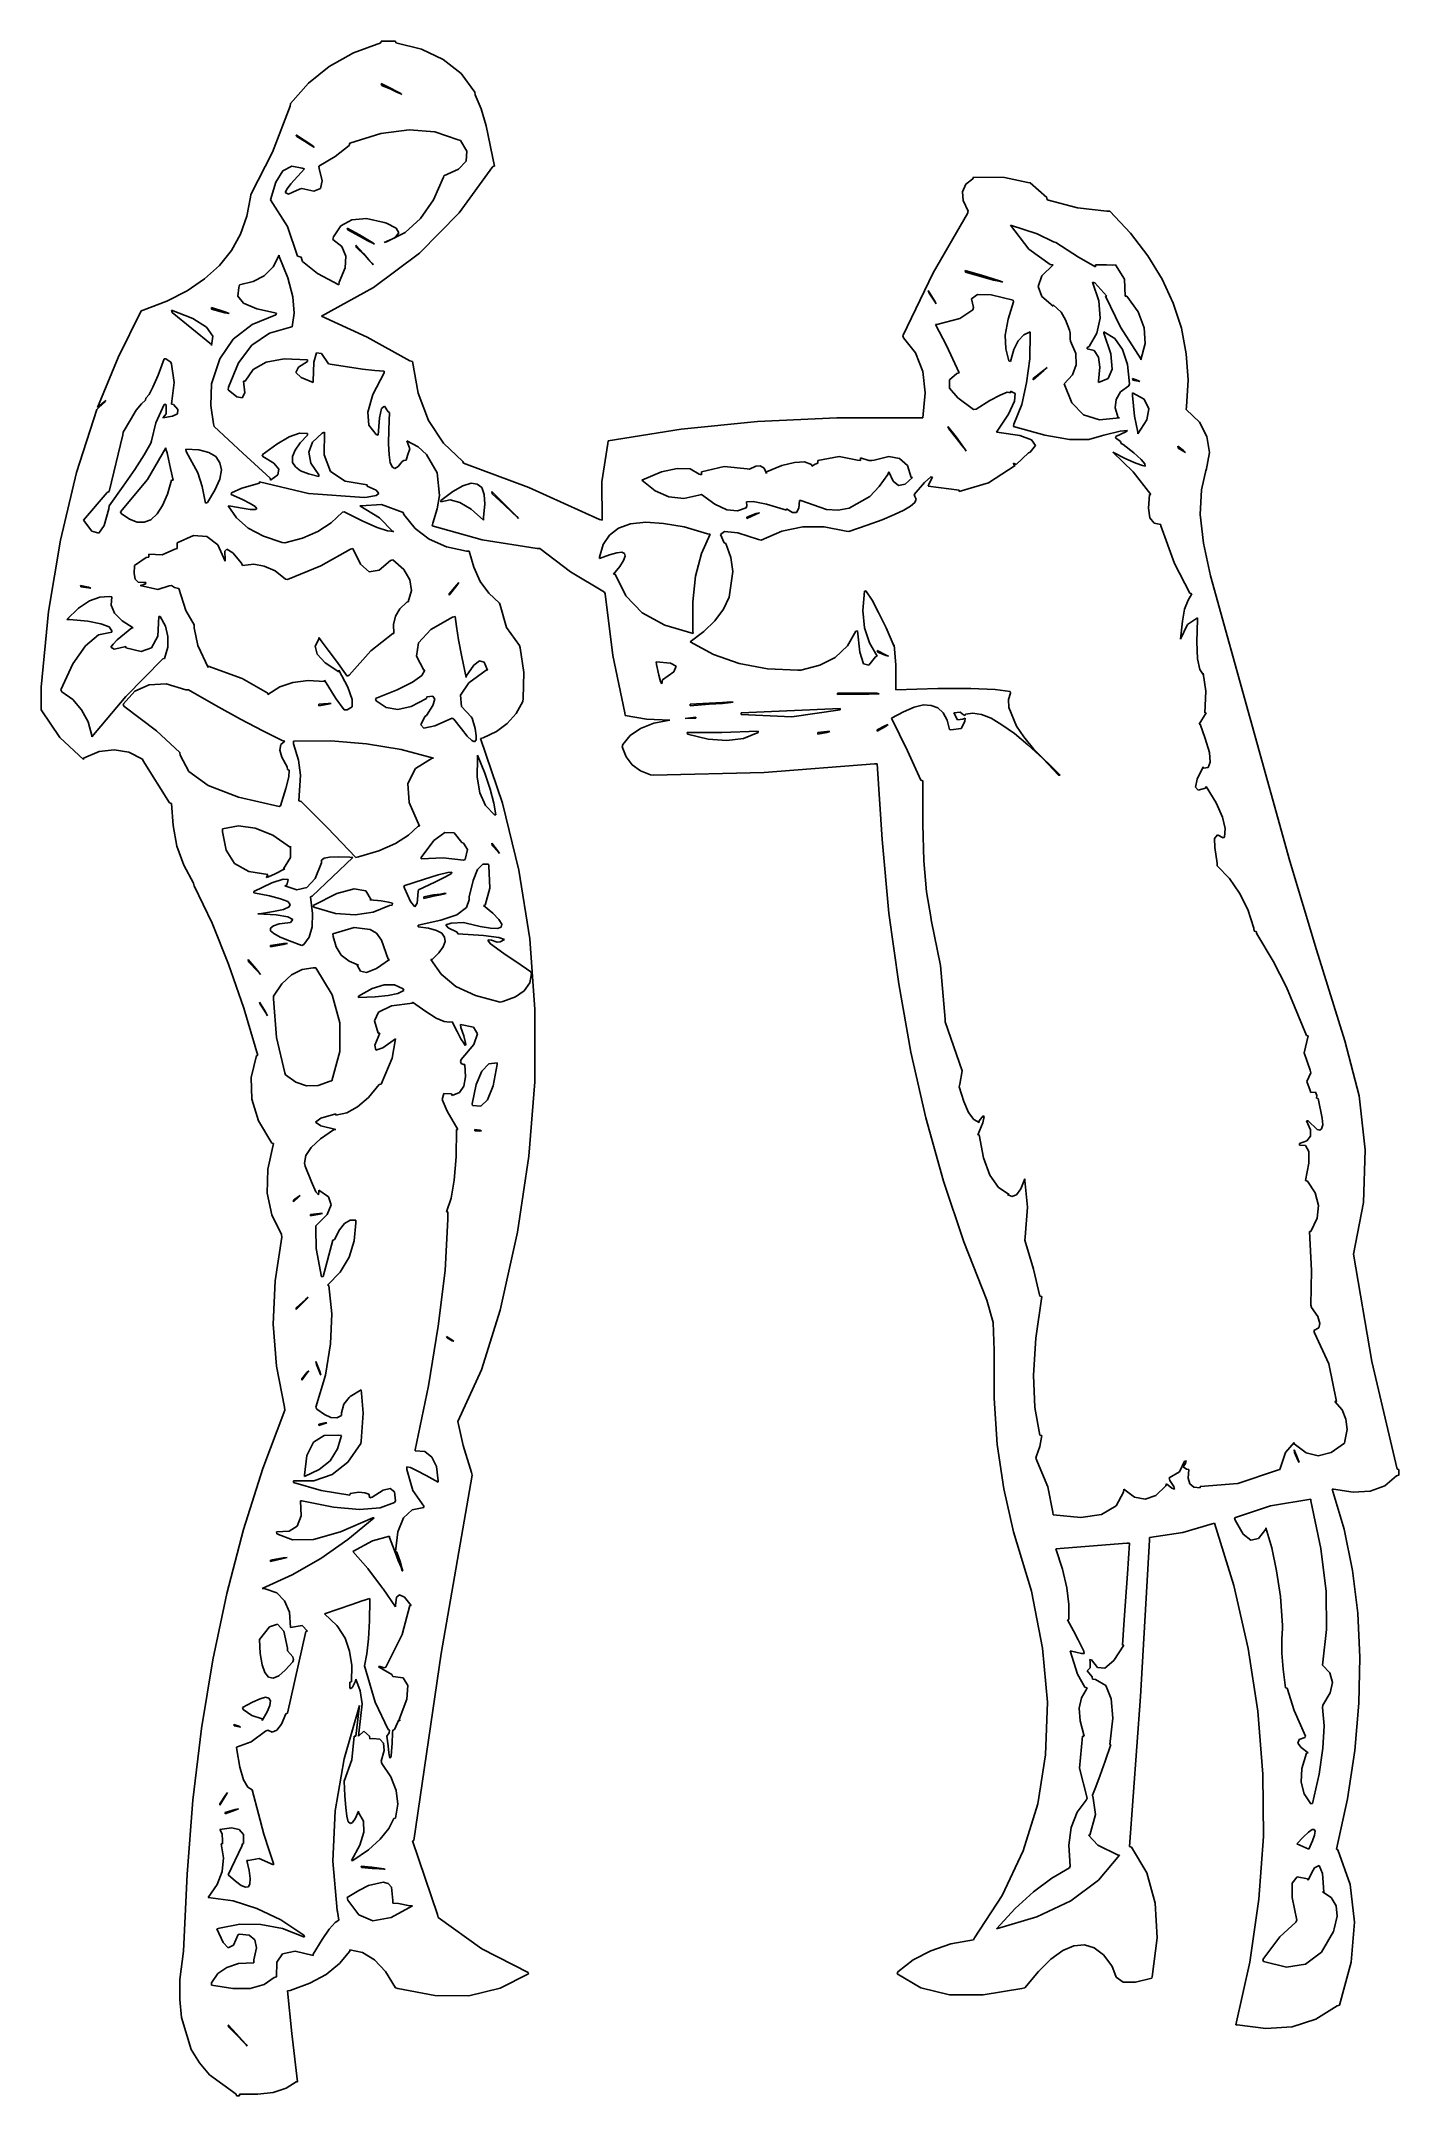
# Model space of a CAD drawing. Extents: x -0.66 to 0.51, y -0.06 to 1.71.
import ezdxf

# ---------------------------------------------------------------- set-up
doc = ezdxf.new("R2010")
doc.units = 0
doc.layers.get('0').update_dxf_attribs({"linetype": 'CONTINUOUS'})

msp = doc.modelspace()

# ---------------------------------------------------------------- linework, layer by layer
for p, q in [((-0.4093, 1.6928), (-0.3884, 1.7046)), ((-0.3884, 1.7046), (-0.3649, 1.7132)), ((-0.3649, 1.7132), (-0.3644, 1.7147)), ((-0.3644, 1.7147), (-0.3545, 1.7147)), ((-0.3545, 1.7147), (-0.3521, 1.7147)), ((-0.3521, 1.7147), (-0.3519, 1.7132)), ((-0.3519, 1.7132), (-0.3296, 1.7077)), ((-0.3296, 1.7077), (-0.3109, 1.6988)), ((-0.4273, 1.6784), (-0.4093, 1.6928)), ((-0.3109, 1.6988), (-0.2955, 1.6866)), ((-0.2955, 1.6866), (-0.2837, 1.6705)), ((-0.4426, 1.6609), (-0.4273, 1.6784)), ((-0.3644, 1.678), (-0.3565, 1.6741)), ((-0.3639, 1.6765), (-0.3644, 1.678)), ((-0.3562, 1.6732), (-0.3639, 1.6765)), ((-0.3565, 1.6741), (-0.3509, 1.6712)), ((-0.3509, 1.6705), (-0.3562, 1.6732)), ((-0.3509, 1.6712), (-0.3476, 1.6696)), ((-0.3476, 1.6691), (-0.3509, 1.6705)), ((-0.3476, 1.6696), (-0.3466, 1.6686)), ((-0.3466, 1.6686), (-0.3476, 1.6691)), ((-0.2837, 1.6705), (-0.2833, 1.6684)), ((-0.2833, 1.6684), (-0.2782, 1.6561)), ((-0.4582, 1.6189), (-0.4431, 1.6585)), ((-0.4431, 1.6585), (-0.4426, 1.6609)), ((-0.2782, 1.6561), (-0.2739, 1.6417)), ((-0.4373, 1.6324), (-0.4378, 1.6338)), ((-0.4378, 1.6338), (-0.4309, 1.6292)), ((-0.4306, 1.6283), (-0.4373, 1.6324)), ((-0.3915, 1.6266), (-0.3649, 1.635)), ((-0.3649, 1.635), (-0.3404, 1.6381)), ((-0.3404, 1.6381), (-0.3181, 1.6364)), ((-0.3181, 1.6364), (-0.2981, 1.6295)), ((-0.2739, 1.6417), (-0.2667, 1.6069)), ((-0.4769, 1.5824), (-0.4582, 1.6189)), ((-0.4309, 1.6292), (-0.4261, 1.6259)), ((-0.4258, 1.6252), (-0.4306, 1.6283)), ((-0.4261, 1.6259), (-0.4232, 1.624)), ((-0.4229, 1.6235), (-0.4258, 1.6252)), ((-0.4232, 1.624), (-0.4222, 1.623)), ((-0.4222, 1.623), (-0.4229, 1.6235)), ((-0.4184, 1.6069), (-0.4042, 1.6151)), ((-0.4042, 1.6151), (-0.392, 1.6247)), ((-0.392, 1.6247), (-0.3915, 1.6266)), ((-0.2981, 1.6295), (-0.296, 1.629)), ((-0.296, 1.629), (-0.2905, 1.6196)), ((-0.2905, 1.6196), (-0.2912, 1.6112)), ((-0.4553, 1.593), (-0.4493, 1.6026)), ((-0.4493, 1.6026), (-0.4417, 1.6067)), ((-0.4306, 1.6045), (-0.4424, 1.5916)), ((-0.4417, 1.6067), (-0.4328, 1.605)), ((-0.4328, 1.605), (-0.4306, 1.6045)), ((-0.4179, 1.6048), (-0.4184, 1.6069)), ((-0.4153, 1.594), (-0.4179, 1.6048)), ((-0.3106, 1.5973), (-0.3193, 1.5776)), ((-0.3104, 1.5985), (-0.3106, 1.5973)), ((-0.2977, 1.6043), (-0.3104, 1.5985)), ((-0.2912, 1.6112), (-0.2977, 1.6043)), ((-0.2681, 1.6064), (-0.2972, 1.5664)), ((-0.2667, 1.6069), (-0.2681, 1.6064)), ((0.1399, 1.5911), (0.1461, 1.5959)), ((0.1461, 1.5959), (0.1466, 1.5973)), ((0.1466, 1.5973), (0.1732, 1.5971)), ((0.1732, 1.5971), (0.1934, 1.5928)), ((-0.4803, 1.5635), (-0.4772, 1.58)), ((-0.4772, 1.58), (-0.4769, 1.5824)), ((-0.4599, 1.5776), (-0.4553, 1.593)), ((-0.4457, 1.5872), (-0.4472, 1.5841)), ((-0.4472, 1.5841), (-0.4445, 1.5827)), ((-0.4424, 1.5916), (-0.4457, 1.5872)), ((-0.4445, 1.5827), (-0.4407, 1.5844)), ((-0.4407, 1.5844), (-0.4349, 1.587)), ((-0.4349, 1.587), (-0.433, 1.5875)), ((-0.433, 1.5875), (-0.4227, 1.5853)), ((-0.4227, 1.5853), (-0.4169, 1.5875)), ((-0.4169, 1.5875), (-0.4153, 1.594)), ((0.137, 1.5846), (0.1399, 1.5911)), ((0.1377, 1.5772), (0.137, 1.5846)), ((0.1934, 1.5928), (0.1955, 1.5923)), ((0.1955, 1.5923), (0.2097, 1.5796)), ((0.2097, 1.5796), (0.2102, 1.5776)), ((-0.4858, 1.5481), (-0.4803, 1.5635)), ((-0.4453, 1.5546), (-0.4599, 1.5776)), ((-0.3898, 1.5604), (-0.3992, 1.5553)), ((-0.3773, 1.5616), (-0.3898, 1.5604)), ((-0.362, 1.5582), (-0.3773, 1.5616)), ((-0.3305, 1.5616), (-0.3437, 1.5496)), ((-0.2972, 1.5664), (-0.3315, 1.5316)), ((-0.3193, 1.5776), (-0.3305, 1.5616)), ((0.1118, 1.5148), (0.1413, 1.5659)), ((0.1418, 1.5678), (0.1377, 1.5772)), ((0.1413, 1.5659), (0.1418, 1.5678)), ((0.2102, 1.5776), (0.2363, 1.5707)), ((0.2363, 1.5707), (0.2615, 1.568)), ((0.2615, 1.568), (0.2642, 1.5678)), ((0.2642, 1.5678), (0.2819, 1.5488)), ((-0.4937, 1.534), (-0.4858, 1.5481)), ((-0.4366, 1.5292), (-0.4453, 1.5546)), ((-0.4057, 1.5457), (-0.4061, 1.5436)), ((-0.4061, 1.5436), (-0.3985, 1.5373)), ((-0.3992, 1.5553), (-0.4057, 1.5457)), ((-0.3939, 1.5532), (-0.3833, 1.5474)), ((-0.3932, 1.5517), (-0.3939, 1.5532)), ((-0.3831, 1.5464), (-0.3932, 1.5517)), ((-0.3833, 1.5474), (-0.3761, 1.5431)), ((-0.3759, 1.5424), (-0.3831, 1.5464)), ((-0.3761, 1.5431), (-0.3718, 1.5407)), ((-0.3598, 1.5577), (-0.362, 1.5582)), ((-0.362, 1.5409), (-0.3526, 1.545)), ((-0.3517, 1.5534), (-0.3598, 1.5577)), ((-0.3437, 1.5496), (-0.3598, 1.5414)), ((-0.3526, 1.545), (-0.3493, 1.5491)), ((-0.3493, 1.5491), (-0.3517, 1.5534)), ((0.1943, 1.5352), (0.1785, 1.5558)), ((0.1785, 1.5558), (0.2015, 1.5484)), ((0.2015, 1.5484), (0.2155, 1.5414)), ((0.2819, 1.5488), (0.2968, 1.5294)), ((-0.5041, 1.521), (-0.4937, 1.534)), ((-0.4525, 1.5299), (-0.4577, 1.5198)), ((-0.4525, 1.5289), (-0.4525, 1.5299)), ((-0.445, 1.5104), (-0.4525, 1.5289)), ((-0.4354, 1.5289), (-0.4366, 1.5292)), ((-0.4335, 1.5282), (-0.4354, 1.5289)), ((-0.433, 1.5263), (-0.4335, 1.5282)), ((-0.4323, 1.5244), (-0.433, 1.5263)), ((-0.3985, 1.5373), (-0.3951, 1.5292)), ((-0.3951, 1.5292), (-0.3956, 1.5191)), ((-0.3865, 1.5385), (-0.3797, 1.5313)), ((-0.3857, 1.5366), (-0.3865, 1.5385)), ((-0.379, 1.5299), (-0.3857, 1.5366)), ((-0.3797, 1.5313), (-0.3752, 1.526)), ((-0.3747, 1.5251), (-0.379, 1.5299)), ((-0.3716, 1.5402), (-0.3759, 1.5424)), ((-0.3752, 1.526), (-0.3723, 1.5229)), ((-0.3718, 1.5224), (-0.3747, 1.5251)), ((-0.3718, 1.5407), (-0.3704, 1.5395)), ((-0.3704, 1.5395), (-0.3716, 1.5402)), ((-0.3315, 1.5316), (-0.3711, 1.502)), ((-0.3598, 1.5414), (-0.362, 1.5409)), ((0.2128, 1.522), (0.1943, 1.5352)), ((0.2155, 1.5414), (0.2176, 1.5409)), ((0.2176, 1.5409), (0.2371, 1.5282)), ((0.2371, 1.5282), (0.2519, 1.52)), ((0.2968, 1.5294), (0.3093, 1.5092)), ((-0.5319, 1.4992), (-0.5168, 1.5095)), ((-0.5168, 1.5095), (-0.5041, 1.521)), ((-0.4654, 1.5121), (-0.475, 1.5071)), ((-0.4577, 1.5198), (-0.4654, 1.5121)), ((-0.4407, 1.4941), (-0.445, 1.5104)), ((-0.4193, 1.514), (-0.4323, 1.5244)), ((-0.4011, 1.5044), (-0.4193, 1.514)), ((-0.3956, 1.5191), (-0.4006, 1.5066)), ((-0.3723, 1.5229), (-0.3713, 1.5215)), ((-0.3713, 1.5215), (-0.3718, 1.5224)), ((0.0856, 1.4603), (0.1118, 1.5148)), ((0.1394, 1.5167), (0.1535, 1.5126)), ((0.1396, 1.5152), (0.1394, 1.5167)), ((0.1538, 1.5114), (0.1396, 1.5152)), ((0.1535, 1.5126), (0.1636, 1.5095)), ((0.1639, 1.5085), (0.1538, 1.5114)), ((0.1636, 1.5095), (0.1699, 1.5076)), ((0.1699, 1.5071), (0.1639, 1.5085)), ((0.1699, 1.5076), (0.1718, 1.5066)), ((0.2023, 1.503), (0.2056, 1.5121)), ((0.2056, 1.5121), (0.2152, 1.5215)), ((0.2152, 1.5215), (0.2128, 1.522)), ((0.2519, 1.52), (0.2519, 1.5215)), ((0.2519, 1.5215), (0.2613, 1.5215)), ((0.2613, 1.5215), (0.2666, 1.5212)), ((0.2666, 1.5212), (0.269, 1.5215)), ((0.269, 1.5215), (0.2769, 1.5092)), ((0.2769, 1.5092), (0.2774, 1.4946)), ((0.3093, 1.5092), (0.3187, 1.4884)), ((-0.5698, 1.4824), (-0.5494, 1.4903)), ((-0.5494, 1.4903), (-0.5319, 1.4992)), ((-0.4873, 1.502), (-0.4882, 1.4946)), ((-0.4882, 1.4946), (-0.4832, 1.4884)), ((-0.4868, 1.5044), (-0.4873, 1.502)), ((-0.475, 1.5071), (-0.4868, 1.5044)), ((-0.4395, 1.48), (-0.4407, 1.4941)), ((-0.3711, 1.502), (-0.416, 1.4773)), ((-0.4006, 1.5066), (-0.4011, 1.5044)), ((0.1075, 1.4994), (0.1127, 1.4912)), ((0.1082, 1.4972), (0.1075, 1.4994)), ((0.113, 1.4903), (0.1082, 1.4972)), ((0.1127, 1.4912), (0.1144, 1.4881)), ((0.1144, 1.4881), (0.113, 1.4903)), ((0.1449, 1.4924), (0.1499, 1.496)), ((0.1466, 1.4848), (0.1449, 1.4924)), ((0.1499, 1.496), (0.1619, 1.4956)), ((0.1619, 1.4956), (0.1807, 1.491)), ((0.1718, 1.5066), (0.1699, 1.5071)), ((0.1809, 1.4896), (0.1763, 1.4747)), ((0.1807, 1.491), (0.1809, 1.4896)), ((0.2056, 1.4944), (0.2023, 1.503)), ((0.2152, 1.486), (0.2056, 1.4944)), ((0.2512, 1.5061), (0.2493, 1.5068)), ((0.2493, 1.5068), (0.2546, 1.4905)), ((0.2615, 1.4946), (0.2512, 1.5061)), ((0.2546, 1.4905), (0.2558, 1.4756)), ((0.2735, 1.4677), (0.2603, 1.4946)), ((0.2603, 1.4946), (0.2615, 1.4946)), ((0.2774, 1.4946), (0.2788, 1.4946)), ((0.2788, 1.4946), (0.2887, 1.4812)), ((-0.5914, 1.4416), (-0.5715, 1.4819)), ((-0.5715, 1.4819), (-0.5698, 1.4824)), ((-0.5453, 1.4824), (-0.5271, 1.4752)), ((-0.5449, 1.4804), (-0.5453, 1.4824)), ((-0.511, 1.4528), (-0.5449, 1.4804)), ((-0.5271, 1.4752), (-0.5153, 1.4677)), ((-0.511, 1.4833), (-0.511, 1.4848)), ((-0.511, 1.4848), (-0.4995, 1.4812)), ((-0.4995, 1.4802), (-0.511, 1.4833)), ((-0.4995, 1.4812), (-0.4957, 1.4795)), ((-0.4957, 1.4795), (-0.4995, 1.4802)), ((-0.4832, 1.4884), (-0.4719, 1.4836)), ((-0.4553, 1.4785), (-0.4757, 1.4701)), ((-0.4719, 1.4836), (-0.4549, 1.48)), ((-0.4549, 1.48), (-0.4553, 1.4785)), ((-0.4414, 1.468), (-0.4395, 1.48)), ((-0.416, 1.4773), (-0.3766, 1.4591)), ((0.1149, 1.4701), (0.1348, 1.4754)), ((0.1348, 1.4754), (0.1461, 1.4828)), ((0.1461, 1.4828), (0.1466, 1.4848)), ((0.1763, 1.4747), (0.1739, 1.461)), ((0.2222, 1.4807), (0.2152, 1.4872)), ((0.2152, 1.4872), (0.2152, 1.486)), ((0.2258, 1.4742), (0.2222, 1.4807)), ((0.2294, 1.4651), (0.2258, 1.4742)), ((0.2558, 1.4756), (0.2529, 1.4627)), ((0.2887, 1.4812), (0.2939, 1.4672)), ((0.3187, 1.4884), (0.3259, 1.467)), ((-0.5153, 1.4677), (-0.5098, 1.46)), ((-0.5098, 1.46), (-0.511, 1.4519)), ((-0.4921, 1.4574), (-0.5036, 1.4404)), ((-0.4757, 1.4701), (-0.4921, 1.4574)), ((-0.476, 1.4524), (-0.4609, 1.4627)), ((-0.4609, 1.4627), (-0.4426, 1.4677)), ((-0.4426, 1.4677), (-0.4414, 1.468)), ((-0.3766, 1.4591), (-0.3397, 1.4389)), ((0.0861, 1.4586), (0.0856, 1.4603)), ((0.0964, 1.4456), (0.0861, 1.4586)), ((0.1231, 1.4521), (0.1137, 1.4701)), ((0.1137, 1.4701), (0.1149, 1.4701)), ((0.1739, 1.461), (0.1744, 1.4492)), ((0.1814, 1.4485), (0.1852, 1.456)), ((0.1852, 1.456), (0.19, 1.4612)), ((0.19, 1.4612), (0.1955, 1.4639)), ((0.1955, 1.4627), (0.1951, 1.4404)), ((0.1955, 1.4639), (0.1955, 1.4627)), ((0.2299, 1.4627), (0.2294, 1.4651)), ((0.2299, 1.4603), (0.2299, 1.4627)), ((0.2299, 1.4579), (0.2299, 1.4603)), ((0.2303, 1.4557), (0.2299, 1.4579)), ((0.2347, 1.4452), (0.2303, 1.4557)), ((0.2529, 1.4627), (0.2462, 1.4512)), ((0.2591, 1.4627), (0.2591, 1.4639)), ((0.2591, 1.4639), (0.2685, 1.4581)), ((0.2651, 1.4449), (0.2591, 1.4627)), ((0.2685, 1.4581), (0.2752, 1.4485)), ((0.2908, 1.4406), (0.2735, 1.4677)), ((0.2939, 1.4672), (0.2947, 1.4536)), ((0.3259, 1.467), (0.3299, 1.4449)), ((-0.6092, 1.3986), (-0.5914, 1.4416)), ((-0.5569, 1.4264), (-0.5516, 1.4404)), ((-0.5516, 1.4404), (-0.5504, 1.4406)), ((-0.5504, 1.4406), (-0.5461, 1.4377)), ((-0.5461, 1.4377), (-0.5453, 1.4358)), ((-0.511, 1.4519), (-0.511, 1.4528)), ((-0.5036, 1.4404), (-0.511, 1.4188)), ((-0.4961, 1.4161), (-0.4877, 1.437)), ((-0.4877, 1.437), (-0.476, 1.4524)), ((-0.4637, 1.4377), (-0.4748, 1.4312)), ((-0.4481, 1.4406), (-0.4637, 1.4377)), ((-0.4282, 1.4396), (-0.4481, 1.4406)), ((-0.4359, 1.4334), (-0.428, 1.4382)), ((-0.428, 1.4382), (-0.4282, 1.4396)), ((-0.4227, 1.4377), (-0.4232, 1.4212)), ((-0.4203, 1.4456), (-0.4227, 1.4377)), ((-0.416, 1.4452), (-0.4203, 1.4456)), ((-0.41, 1.4363), (-0.416, 1.4452)), ((-0.4085, 1.4358), (-0.41, 1.4363)), ((-0.3397, 1.4389), (-0.3375, 1.4382)), ((-0.3375, 1.4382), (-0.3325, 1.4108)), ((0.1027, 1.4296), (0.0964, 1.4456)), ((0.1343, 1.4284), (0.1231, 1.4521)), ((0.1744, 1.4492), (0.1771, 1.4387)), ((0.1771, 1.4387), (0.1785, 1.4382)), ((0.1785, 1.4382), (0.1814, 1.4485)), ((0.1951, 1.4404), (0.1924, 1.4197)), ((0.2351, 1.4353), (0.2347, 1.4452)), ((0.2462, 1.4512), (0.2445, 1.4504)), ((0.2445, 1.4504), (0.2445, 1.4492)), ((0.2445, 1.4492), (0.2507, 1.4476)), ((0.2507, 1.4476), (0.2543, 1.442)), ((0.2543, 1.442), (0.2555, 1.4334)), ((0.2661, 1.4317), (0.2651, 1.4449)), ((0.2752, 1.4485), (0.2795, 1.4356)), ((0.2947, 1.4536), (0.2908, 1.4396)), ((0.2908, 1.4396), (0.2908, 1.4406)), ((0.3299, 1.4449), (0.3316, 1.4224)), ((-0.5614, 1.4161), (-0.5569, 1.4264)), ((-0.5453, 1.4358), (-0.5432, 1.4202)), ((-0.5432, 1.4202), (-0.5451, 1.4039)), ((-0.511, 1.4188), (-0.5115, 1.4003)), ((-0.4817, 1.4212), (-0.4832, 1.4212)), ((-0.4832, 1.4212), (-0.4822, 1.4113)), ((-0.4748, 1.4312), (-0.4817, 1.4212)), ((-0.4381, 1.4286), (-0.4359, 1.4334)), ((-0.4335, 1.4243), (-0.4381, 1.4286)), ((-0.4232, 1.42), (-0.4335, 1.4243)), ((-0.4232, 1.4212), (-0.4232, 1.42)), ((-0.3807, 1.4317), (-0.4085, 1.4358)), ((-0.3701, 1.4305), (-0.3807, 1.4317)), ((-0.3716, 1.4096), (-0.362, 1.4284)), ((-0.362, 1.4298), (-0.3701, 1.4305)), ((-0.362, 1.4284), (-0.362, 1.4298)), ((0.1048, 1.4111), (0.1027, 1.4296)), ((0.1257, 1.4224), (0.1322, 1.4279)), ((0.1257, 1.4152), (0.1257, 1.4224)), ((0.1322, 1.4279), (0.1343, 1.4284)), ((0.1924, 1.4197), (0.1881, 1.401)), ((0.1979, 1.4236), (0.2073, 1.4308)), ((0.2073, 1.4303), (0.1979, 1.4224)), ((0.1979, 1.4224), (0.1979, 1.4236)), ((0.2073, 1.4308), (0.2102, 1.4329)), ((0.2102, 1.4329), (0.2073, 1.4303)), ((0.2248, 1.4188), (0.232, 1.4267)), ((0.2313, 1.4024), (0.2248, 1.4188)), ((0.232, 1.4267), (0.2351, 1.4353)), ((0.2555, 1.4334), (0.2543, 1.4212)), ((0.2543, 1.42), (0.2627, 1.4236)), ((0.2543, 1.4212), (0.2543, 1.42)), ((0.2627, 1.4236), (0.2661, 1.4317)), ((0.2795, 1.4356), (0.2812, 1.4188)), ((0.2812, 1.4188), (0.2805, 1.4173)), ((0.2836, 1.4236), (0.2884, 1.4219)), ((0.2839, 1.4221), (0.2836, 1.4236)), ((0.2887, 1.4212), (0.2839, 1.4221)), ((0.2884, 1.4219), (0.2901, 1.4209)), ((0.2901, 1.4209), (0.2887, 1.4212)), ((0.3316, 1.4224), (0.3302, 1.3991)), ((-0.6099, 1.3969), (-0.6039, 1.4024)), ((-0.6034, 1.4034), (-0.6092, 1.3986)), ((-0.6039, 1.4024), (-0.602, 1.4046)), ((-0.602, 1.4046), (-0.6034, 1.4034)), ((-0.5758, 1.3962), (-0.5713, 1.4017)), ((-0.5713, 1.4017), (-0.5679, 1.4048)), ((-0.5679, 1.4048), (-0.5674, 1.4065)), ((-0.5674, 1.4065), (-0.5648, 1.4096)), ((-0.5648, 1.4096), (-0.5614, 1.4161)), ((-0.5518, 1.401), (-0.559, 1.3854)), ((-0.5504, 1.4015), (-0.5518, 1.401)), ((-0.5501, 1.3993), (-0.5504, 1.4015)), ((-0.5451, 1.4039), (-0.5453, 1.4015)), ((-0.5453, 1.4015), (-0.5437, 1.401)), ((-0.5437, 1.401), (-0.5398, 1.3967)), ((-0.4964, 1.4137), (-0.4961, 1.4161)), ((-0.4889, 1.4077), (-0.4964, 1.4137)), ((-0.4844, 1.4068), (-0.4889, 1.4077)), ((-0.4822, 1.4113), (-0.4844, 1.4068)), ((-0.3761, 1.3945), (-0.3716, 1.4096)), ((-0.3325, 1.4108), (-0.3236, 1.3873)), ((0.1027, 1.3895), (0.1048, 1.4111)), ((0.1329, 1.4068), (0.1257, 1.4152)), ((0.1466, 1.3967), (0.1329, 1.4068)), ((0.1607, 1.4046), (0.1487, 1.3972)), ((0.1696, 1.4092), (0.1607, 1.4046)), ((0.1756, 1.4116), (0.1696, 1.4092)), ((0.1785, 1.4113), (0.1756, 1.4116)), ((0.1766, 1.3928), (0.1819, 1.4039)), ((0.1826, 1.4106), (0.1785, 1.4125)), ((0.1785, 1.4125), (0.1785, 1.4113)), ((0.1881, 1.401), (0.1814, 1.3842)), ((0.1819, 1.4039), (0.1826, 1.4106)), ((0.2414, 1.3921), (0.2313, 1.4024)), ((0.2695, 1.4053), (0.2687, 1.3981)), ((0.2735, 1.412), (0.2695, 1.4053)), ((0.2805, 1.4173), (0.2735, 1.412)), ((0.2836, 1.4113), (0.2937, 1.4056)), ((0.2836, 1.4089), (0.2836, 1.4113)), ((0.2855, 1.3909), (0.2836, 1.4089)), ((0.2937, 1.4056), (0.2978, 1.3974)), ((-0.6274, 1.3424), (-0.6099, 1.3969)), ((-0.5871, 1.3772), (-0.5809, 1.388)), ((-0.5809, 1.388), (-0.5758, 1.3962)), ((-0.559, 1.3854), (-0.5626, 1.3698)), ((-0.5528, 1.3895), (-0.5499, 1.3931)), ((-0.5446, 1.3909), (-0.5528, 1.3895)), ((-0.5499, 1.3931), (-0.5501, 1.3993)), ((-0.5403, 1.3931), (-0.5446, 1.3909)), ((-0.5398, 1.3967), (-0.5403, 1.3931)), ((-0.5115, 1.4003), (-0.5091, 1.3844)), ((-0.5091, 1.3844), (-0.5086, 1.382)), ((-0.3752, 1.3832), (-0.3761, 1.3945)), ((-0.3689, 1.3753), (-0.3752, 1.3832)), ((-0.3658, 1.3895), (-0.367, 1.3746)), ((-0.3641, 1.3976), (-0.3658, 1.3895)), ((-0.3615, 1.3996), (-0.3641, 1.3976)), ((-0.3586, 1.3948), (-0.3615, 1.3996)), ((-0.3572, 1.3943), (-0.3586, 1.3948)), ((-0.3579, 1.3794), (-0.3572, 1.3943)), ((-0.3236, 1.3873), (-0.3106, 1.3676)), ((-0.1057, 1.3799), (-0.0399, 1.3864)), ((-0.0399, 1.3864), (0.0287, 1.3897)), ((0.0287, 1.3897), (0.1003, 1.3895)), ((0.1003, 1.3895), (0.1027, 1.3895)), ((0.1487, 1.3972), (0.1466, 1.3967)), ((0.1663, 1.3772), (0.1766, 1.3928)), ((0.1814, 1.3842), (0.1809, 1.382)), ((0.2553, 1.3878), (0.2414, 1.3921)), ((0.2726, 1.3895), (0.2553, 1.3878)), ((0.2687, 1.3981), (0.2714, 1.3895)), ((0.2714, 1.3895), (0.2726, 1.3895)), ((0.2884, 1.3772), (0.2855, 1.3909)), ((0.2961, 1.3878), (0.2884, 1.3758)), ((0.2978, 1.3974), (0.2961, 1.3878)), ((0.3302, 1.3991), (0.3299, 1.3967)), ((0.3299, 1.3967), (0.3415, 1.3859)), ((0.3415, 1.3859), (0.3479, 1.3734)), ((-0.5993, 1.3259), (-0.5873, 1.3748)), ((-0.5873, 1.3748), (-0.5871, 1.3772)), ((-0.5631, 1.3676), (-0.5689, 1.3576)), ((-0.5626, 1.3698), (-0.5631, 1.3676)), ((-0.5086, 1.382), (-0.4839, 1.359)), ((-0.4671, 1.3576), (-0.4544, 1.3669)), ((-0.4544, 1.3669), (-0.4438, 1.3732)), ((-0.4438, 1.3732), (-0.4349, 1.3763)), ((-0.4345, 1.3679), (-0.4388, 1.3616)), ((-0.4349, 1.3763), (-0.4282, 1.376)), ((-0.428, 1.3746), (-0.4345, 1.3679)), ((-0.4282, 1.376), (-0.428, 1.3746)), ((-0.427, 1.36), (-0.4237, 1.3686)), ((-0.4237, 1.3686), (-0.4155, 1.3765)), ((-0.4155, 1.3765), (-0.4133, 1.3772)), ((-0.4133, 1.3772), (-0.4138, 1.3576)), ((-0.367, 1.3746), (-0.3689, 1.3753)), ((-0.3581, 1.3672), (-0.3579, 1.3794)), ((-0.3577, 1.3576), (-0.3581, 1.3672)), ((-0.3327, 1.3645), (-0.3423, 1.3698)), ((-0.3423, 1.3698), (-0.3399, 1.3628)), ((-0.3106, 1.3676), (-0.2941, 1.3518)), ((-0.1741, 1.3345), (-0.169, 1.3674)), ((-0.169, 1.3674), (-0.1688, 1.3698)), ((-0.1688, 1.3698), (-0.1057, 1.3799)), ((0.1245, 1.382), (0.1317, 1.3732)), ((0.1252, 1.3801), (0.1245, 1.382)), ((0.1319, 1.3717), (0.1252, 1.3801)), ((0.1317, 1.3732), (0.1365, 1.3664)), ((0.1367, 1.3655), (0.1319, 1.3717)), ((0.1365, 1.3664), (0.1394, 1.3624)), ((0.1396, 1.3619), (0.1367, 1.3655)), ((0.1687, 1.377), (0.1663, 1.3772)), ((0.1864, 1.3744), (0.1687, 1.377)), ((0.1809, 1.382), (0.208, 1.3746)), ((0.1967, 1.3705), (0.1864, 1.3744)), ((0.1955, 1.36), (0.1999, 1.3657)), ((0.1999, 1.3657), (0.1967, 1.3705)), ((0.208, 1.3746), (0.2294, 1.3708)), ((0.2294, 1.3708), (0.2459, 1.3708)), ((0.2459, 1.3708), (0.257, 1.3741)), ((0.257, 1.3741), (0.2591, 1.3746)), ((0.2591, 1.3746), (0.2731, 1.378)), ((0.2692, 1.3736), (0.269, 1.3722)), ((0.269, 1.3722), (0.2733, 1.3693)), ((0.2781, 1.3775), (0.2692, 1.3736)), ((0.2731, 1.378), (0.2793, 1.3787)), ((0.2733, 1.3693), (0.2738, 1.3674)), ((0.2738, 1.3674), (0.2757, 1.3667)), ((0.2757, 1.3667), (0.2848, 1.3595)), ((0.2793, 1.3787), (0.2781, 1.3775)), ((0.2884, 1.3758), (0.2884, 1.3772)), ((0.3479, 1.3734), (0.3501, 1.3597)), ((-0.5689, 1.3576), (-0.577, 1.3451)), ((-0.5662, 1.3364), (-0.5504, 1.3636)), ((-0.5504, 1.3636), (-0.5504, 1.3626)), ((-0.5504, 1.3626), (-0.5492, 1.3595)), ((-0.5492, 1.3595), (-0.548, 1.354)), ((-0.548, 1.354), (-0.5463, 1.346)), ((-0.5331, 1.3626), (-0.5218, 1.3619)), ((-0.5326, 1.3604), (-0.5331, 1.3626)), ((-0.5228, 1.3422), (-0.5326, 1.3604)), ((-0.5218, 1.3619), (-0.5132, 1.3597)), ((-0.5132, 1.3597), (-0.5072, 1.3561)), ((-0.5072, 1.3561), (-0.5036, 1.3508)), ((-0.5036, 1.3508), (-0.5024, 1.3446)), ((-0.4839, 1.359), (-0.4604, 1.3374)), ((-0.4666, 1.3561), (-0.4671, 1.3576)), ((-0.457, 1.3506), (-0.4666, 1.3561)), ((-0.4529, 1.3453), (-0.457, 1.3506)), ((-0.4388, 1.3616), (-0.4409, 1.3561)), ((-0.4409, 1.3561), (-0.4409, 1.3511)), ((-0.4409, 1.3511), (-0.4385, 1.3472)), ((-0.4251, 1.3506), (-0.427, 1.36)), ((-0.4184, 1.3405), (-0.4251, 1.3506)), ((-0.4138, 1.3576), (-0.4081, 1.3434)), ((-0.3567, 1.3508), (-0.3577, 1.3576)), ((-0.3548, 1.347), (-0.3567, 1.3508)), ((-0.3497, 1.3477), (-0.3526, 1.346)), ((-0.3464, 1.352), (-0.3497, 1.3477)), ((-0.3449, 1.3528), (-0.3464, 1.352)), ((-0.343, 1.3532), (-0.3449, 1.3528)), ((-0.3423, 1.3552), (-0.343, 1.3532)), ((-0.3418, 1.3571), (-0.3423, 1.3552)), ((-0.3399, 1.3628), (-0.3418, 1.3571)), ((-0.3255, 1.358), (-0.3327, 1.3645)), ((-0.3161, 1.3422), (-0.3255, 1.358)), ((-0.2941, 1.3518), (-0.2936, 1.3504)), ((-0.2936, 1.3504), (-0.2372, 1.3295)), ((-0.0685, 1.3477), (-0.0881, 1.3429)), ((-0.0488, 1.3456), (-0.0685, 1.3477)), ((-0.0413, 1.348), (-0.0466, 1.3453)), ((-0.0375, 1.3482), (-0.0413, 1.348)), ((-0.0341, 1.3463), (-0.0375, 1.3482)), ((-0.0188, 1.3484), (-0.032, 1.3429)), ((-0.008, 1.3511), (-0.0188, 1.3484)), ((0.0007, 1.3516), (-0.008, 1.3511)), ((0.0067, 1.3494), (0.0007, 1.3516)), ((0.0071, 1.348), (0.0067, 1.3494)), ((0.01, 1.3496), (0.0071, 1.348)), ((0.0122, 1.3504), (0.01, 1.3496)), ((0.0307, 1.3561), (0.0122, 1.3528)), ((0.0122, 1.3528), (0.0122, 1.3504)), ((0.0465, 1.3532), (0.0307, 1.3561)), ((0.0489, 1.3528), (0.0465, 1.3532)), ((0.0489, 1.3552), (0.0489, 1.3528)), ((0.0563, 1.3528), (0.0489, 1.3552)), ((0.0587, 1.3528), (0.0563, 1.3528)), ((0.0609, 1.353), (0.0587, 1.3528)), ((0.0734, 1.3561), (0.0609, 1.353)), ((0.0827, 1.3544), (0.0734, 1.3561)), ((0.0895, 1.3484), (0.0827, 1.3544)), ((0.0928, 1.3381), (0.0895, 1.3484)), ((0.1394, 1.3624), (0.1403, 1.3607)), ((0.1403, 1.3607), (0.1396, 1.3619)), ((0.1595, 1.3336), (0.1826, 1.3484)), ((0.1814, 1.3489), (0.1809, 1.3504)), ((0.1809, 1.3504), (0.1833, 1.3492)), ((0.1826, 1.3484), (0.1814, 1.3489)), ((0.1833, 1.3492), (0.1939, 1.3595)), ((0.1939, 1.3595), (0.1955, 1.36)), ((0.2781, 1.3542), (0.2666, 1.36)), ((0.2666, 1.36), (0.2843, 1.3429)), ((0.2865, 1.3504), (0.2781, 1.3542)), ((0.2848, 1.3595), (0.2911, 1.3537)), ((0.2923, 1.3484), (0.2865, 1.3504)), ((0.2911, 1.3537), (0.2944, 1.3499)), ((0.2947, 1.348), (0.2923, 1.3484)), ((0.2944, 1.3499), (0.2947, 1.348)), ((0.3227, 1.365), (0.3278, 1.3614)), ((0.3232, 1.3633), (0.3227, 1.365)), ((0.328, 1.3604), (0.3232, 1.3633)), ((0.3278, 1.3614), (0.3295, 1.3597)), ((0.3295, 1.3597), (0.328, 1.3604)), ((0.3501, 1.3597), (0.3472, 1.3441)), ((-0.6413, 1.2841), (-0.6274, 1.3424)), ((-0.5871, 1.3307), (-0.5993, 1.3136)), ((-0.5895, 1.3086), (-0.5662, 1.3364)), ((-0.577, 1.3451), (-0.5871, 1.3307)), ((-0.5453, 1.3357), (-0.5489, 1.3237)), ((-0.5463, 1.346), (-0.5441, 1.3357)), ((-0.5441, 1.3357), (-0.5453, 1.3357)), ((-0.5189, 1.3302), (-0.5228, 1.3422)), ((-0.5161, 1.316), (-0.5189, 1.3302)), ((-0.5038, 1.3367), (-0.5079, 1.3273)), ((-0.5024, 1.3446), (-0.5038, 1.3367)), ((-0.4695, 1.3331), (-0.4846, 1.329)), ((-0.4273, 1.3244), (-0.4695, 1.3343)), ((-0.4695, 1.3343), (-0.4695, 1.3331)), ((-0.4604, 1.3374), (-0.4599, 1.3357)), ((-0.4599, 1.3357), (-0.4537, 1.3403)), ((-0.4537, 1.3403), (-0.4529, 1.3453)), ((-0.4385, 1.3472), (-0.434, 1.3439)), ((-0.434, 1.3439), (-0.4273, 1.3412)), ((-0.4273, 1.3412), (-0.4184, 1.3391)), ((-0.4184, 1.3391), (-0.4184, 1.3405)), ((-0.4081, 1.3434), (-0.3956, 1.3348)), ((-0.3956, 1.3348), (-0.3766, 1.3319)), ((-0.3766, 1.3319), (-0.3766, 1.3307)), ((-0.3766, 1.3307), (-0.3689, 1.3273)), ((-0.3526, 1.346), (-0.3548, 1.347)), ((-0.3142, 1.3225), (-0.3161, 1.3422)), ((-0.3027, 1.3261), (-0.2941, 1.3309)), ((-0.2941, 1.3309), (-0.2869, 1.3331)), ((-0.2869, 1.3331), (-0.2816, 1.3324)), ((-0.2816, 1.3324), (-0.2777, 1.3295)), ((-0.1738, 1.3014), (-0.1741, 1.3345)), ((-0.1227, 1.3429), (-0.1395, 1.3357)), ((-0.1395, 1.3357), (-0.128, 1.3266)), ((-0.109, 1.346), (-0.1227, 1.3429)), ((-0.098, 1.3456), (-0.109, 1.346)), ((-0.0901, 1.341), (-0.098, 1.3456)), ((-0.0881, 1.3405), (-0.0901, 1.341)), ((-0.0881, 1.3429), (-0.0881, 1.3405)), ((-0.0466, 1.3453), (-0.0488, 1.3456)), ((-0.032, 1.3417), (-0.0341, 1.3463)), ((-0.032, 1.3429), (-0.032, 1.3417)), ((0.0571, 1.3218), (0.0652, 1.3302)), ((0.0652, 1.3302), (0.0727, 1.3408)), ((0.0727, 1.3408), (0.0734, 1.3429)), ((0.0734, 1.3429), (0.0772, 1.3348)), ((0.0772, 1.3348), (0.0818, 1.3312)), ((0.0818, 1.3312), (0.0875, 1.3324)), ((0.0875, 1.3324), (0.094, 1.3381)), ((0.094, 1.3381), (0.0928, 1.3381)), ((0.0952, 1.3235), (0.1043, 1.3338)), ((0.1043, 1.3338), (0.1096, 1.3386)), ((0.1082, 1.3328), (0.1075, 1.3307)), ((0.1075, 1.3307), (0.1341, 1.3271)), ((0.1111, 1.3384), (0.1082, 1.3328)), ((0.1096, 1.3386), (0.1111, 1.3384)), ((0.1343, 1.3259), (0.1595, 1.3336)), ((0.2843, 1.3429), (0.2995, 1.3235)), ((0.3472, 1.3453), (0.3431, 1.3276)), ((0.3472, 1.3441), (0.3472, 1.3453)), ((-0.6212, 1.3014), (-0.6008, 1.3252)), ((-0.6008, 1.3252), (-0.5993, 1.3259)), ((-0.5993, 1.3136), (-0.5996, 1.3112)), ((-0.5533, 1.3139), (-0.5578, 1.3067)), ((-0.5489, 1.3237), (-0.5533, 1.3139)), ((-0.5144, 1.3165), (-0.5161, 1.316)), ((-0.5079, 1.3273), (-0.5144, 1.3165)), ((-0.4942, 1.3134), (-0.4964, 1.3136)), ((-0.4964, 1.3136), (-0.4894, 1.3033)), ((-0.4844, 1.3115), (-0.4942, 1.3134)), ((-0.4935, 1.3249), (-0.494, 1.3235)), ((-0.494, 1.3235), (-0.4841, 1.3192)), ((-0.4846, 1.329), (-0.4935, 1.3249)), ((-0.4841, 1.3192), (-0.4774, 1.3156)), ((-0.4774, 1.3156), (-0.4731, 1.3132)), ((-0.4731, 1.3132), (-0.4719, 1.3112)), ((-0.3793, 1.3208), (-0.4273, 1.3244)), ((-0.3658, 1.3033), (-0.3829, 1.3136)), ((-0.3829, 1.3136), (-0.3817, 1.3136)), ((-0.3817, 1.3136), (-0.3641, 1.3148)), ((-0.3766, 1.3211), (-0.3793, 1.3208)), ((-0.3689, 1.3225), (-0.3766, 1.3211)), ((-0.3689, 1.3273), (-0.3665, 1.3244)), ((-0.3665, 1.3244), (-0.3689, 1.3225)), ((-0.3641, 1.3148), (-0.3454, 1.3079)), ((-0.3161, 1.3112), (-0.3142, 1.3225)), ((-0.313, 1.3184), (-0.3027, 1.3261)), ((-0.3051, 1.3187), (-0.313, 1.3172)), ((-0.313, 1.3172), (-0.313, 1.3184)), ((-0.2965, 1.3165), (-0.3051, 1.3187)), ((-0.2869, 1.3108), (-0.2965, 1.3165)), ((-0.2777, 1.3295), (-0.2756, 1.3235)), ((-0.2751, 1.3151), (-0.2763, 1.3038)), ((-0.2756, 1.3235), (-0.2751, 1.3151)), ((-0.2691, 1.3259), (-0.259, 1.316)), ((-0.2686, 1.324), (-0.2691, 1.3259)), ((-0.2585, 1.3146), (-0.2686, 1.324)), ((-0.259, 1.316), (-0.2518, 1.3088)), ((-0.2516, 1.3079), (-0.2585, 1.3146)), ((-0.2372, 1.3295), (-0.176, 1.3019)), ((-0.128, 1.3266), (-0.1162, 1.3213)), ((-0.1162, 1.3213), (-0.1035, 1.3201)), ((-0.1035, 1.3201), (-0.0905, 1.323)), ((-0.0905, 1.323), (-0.0881, 1.3235)), ((-0.0881, 1.3235), (-0.0766, 1.3151)), ((-0.0766, 1.3151), (-0.0663, 1.3103)), ((-0.0495, 1.312), (-0.049, 1.3136)), ((-0.0493, 1.317), (-0.0437, 1.3175)), ((-0.049, 1.3136), (-0.0493, 1.317)), ((-0.0437, 1.3175), (-0.032, 1.3151)), ((-0.032, 1.3151), (-0.0147, 1.3098)), ((-0.0041, 1.3115), (-0.0037, 1.3184)), ((-0.0037, 1.3184), (-0.0025, 1.3184)), ((-0.0025, 1.3184), (0.0196, 1.3105)), ((0.0393, 1.3115), (0.0571, 1.3218)), ((0.0863, 1.3098), (0.0923, 1.3134)), ((0.0923, 1.3134), (0.0959, 1.3165)), ((0.0959, 1.3216), (0.0952, 1.3235)), ((0.0971, 1.3194), (0.0959, 1.3216)), ((0.0959, 1.3165), (0.0971, 1.3194)), ((0.1341, 1.3271), (0.1343, 1.3259)), ((0.2983, 1.3235), (0.2975, 1.3117)), ((0.2995, 1.3235), (0.2983, 1.3235)), ((0.3431, 1.3276), (0.3422, 1.3062)), ((-0.614, 1.2918), (-0.6212, 1.3014)), ((-0.6034, 1.2966), (-0.6082, 1.2901)), ((-0.5996, 1.3112), (-0.6034, 1.2966)), ((-0.5888, 1.3069), (-0.5895, 1.3086)), ((-0.5816, 1.3021), (-0.5888, 1.3069)), ((-0.5751, 1.2995), (-0.5816, 1.3021)), ((-0.5689, 1.2995), (-0.5751, 1.2995)), ((-0.5633, 1.3016), (-0.5689, 1.2995)), ((-0.5578, 1.3067), (-0.5633, 1.3016)), ((-0.4894, 1.3033), (-0.4793, 1.2944)), ((-0.4774, 1.3105), (-0.4844, 1.3115)), ((-0.4793, 1.2944), (-0.4661, 1.2875)), ((-0.4731, 1.3105), (-0.4774, 1.3105)), ((-0.4719, 1.3112), (-0.4731, 1.3105)), ((-0.4191, 1.2916), (-0.4076, 1.299)), ((-0.4076, 1.299), (-0.398, 1.3081)), ((-0.398, 1.3081), (-0.3963, 1.3086)), ((-0.3963, 1.3086), (-0.3802, 1.3004)), ((-0.3802, 1.3004), (-0.368, 1.2949)), ((-0.368, 1.2949), (-0.3591, 1.292)), ((-0.3545, 1.2916), (-0.3658, 1.3033)), ((-0.3454, 1.3079), (-0.3449, 1.3062)), ((-0.3449, 1.3062), (-0.3353, 1.2942)), ((-0.3205, 1.2964), (-0.32, 1.2988)), ((-0.2775, 1.2844), (-0.3205, 1.2964)), ((-0.32, 1.2988), (-0.3161, 1.3112)), ((-0.2763, 1.3014), (-0.2869, 1.3108)), ((-0.2763, 1.3038), (-0.2763, 1.3014)), ((-0.2518, 1.3088), (-0.2475, 1.3045)), ((-0.2473, 1.304), (-0.2516, 1.3079)), ((-0.2475, 1.3045), (-0.2461, 1.3028)), ((-0.2461, 1.3028), (-0.2473, 1.304)), ((-0.176, 1.3019), (-0.1738, 1.3014)), ((-0.1676, 1.2884), (-0.1597, 1.2944)), ((-0.1597, 1.2944), (-0.1493, 1.298)), ((-0.1493, 1.298), (-0.1361, 1.2997)), ((-0.1361, 1.2997), (-0.121, 1.2985)), ((-0.121, 1.2985), (-0.103, 1.2954)), ((-0.103, 1.2954), (-0.0831, 1.2894)), ((-0.0663, 1.3103), (-0.0572, 1.3093)), ((-0.0572, 1.3093), (-0.0495, 1.312)), ((-0.049, 1.3038), (-0.0409, 1.3069)), ((-0.0409, 1.3064), (-0.049, 1.3026)), ((-0.049, 1.3026), (-0.049, 1.3038)), ((-0.0409, 1.3069), (-0.0382, 1.3076)), ((-0.0382, 1.3076), (-0.0409, 1.3064)), ((-0.0188, 1.2918), (-0.0008, 1.2956)), ((-0.0147, 1.3098), (-0.0147, 1.3112)), ((-0.0147, 1.3112), (-0.0097, 1.3079)), ((-0.0097, 1.3079), (-0.0063, 1.3079)), ((-0.0063, 1.3079), (-0.0041, 1.3115)), ((-0.0008, 1.2956), (0.0177, 1.2956)), ((0.0177, 1.2956), (0.0367, 1.2918)), ((0.0196, 1.3105), (0.0299, 1.3098)), ((0.0299, 1.3098), (0.0393, 1.3115)), ((0.0391, 1.2916), (0.0547, 1.2971)), ((0.0547, 1.2971), (0.0676, 1.3016)), ((0.0676, 1.3016), (0.0784, 1.3062)), ((0.0784, 1.3062), (0.0863, 1.3098)), ((0.2975, 1.3117), (0.2987, 1.3033)), ((0.2987, 1.3033), (0.3023, 1.2988)), ((0.3023, 1.2988), (0.3081, 1.2976)), ((0.3081, 1.2976), (0.3081, 1.2964)), ((0.3081, 1.2964), (0.3199, 1.264)), ((0.3422, 1.3062), (0.3451, 1.2815)), ((-0.6514, 1.2224), (-0.6413, 1.2841)), ((-0.6082, 1.2901), (-0.614, 1.2918)), ((-0.5425, 1.2762), (-0.5405, 1.2769)), ((-0.5405, 1.2817), (-0.5264, 1.288)), ((-0.5405, 1.2793), (-0.5405, 1.2817)), ((-0.5405, 1.2769), (-0.5405, 1.2793)), ((-0.5264, 1.288), (-0.5149, 1.2872)), ((-0.5149, 1.2872), (-0.5055, 1.28)), ((-0.5055, 1.28), (-0.499, 1.2659)), ((-0.4661, 1.2875), (-0.4498, 1.282)), ((-0.4498, 1.282), (-0.4477, 1.2817)), ((-0.4477, 1.2817), (-0.4323, 1.2858)), ((-0.4323, 1.2858), (-0.4191, 1.2916)), ((-0.391, 1.2764), (-0.3889, 1.2769)), ((-0.3889, 1.2769), (-0.3824, 1.2632)), ((-0.3591, 1.292), (-0.3536, 1.2916)), ((-0.3536, 1.2916), (-0.3545, 1.2916)), ((-0.3353, 1.2942), (-0.3231, 1.2848)), ((-0.3231, 1.2848), (-0.3082, 1.2784)), ((-0.3082, 1.2784), (-0.2909, 1.2745)), ((-0.23, 1.2769), (-0.2775, 1.2844)), ((-0.2276, 1.2769), (-0.23, 1.2769)), ((-0.2012, 1.2568), (-0.2276, 1.2769)), ((-0.1762, 1.2695), (-0.1731, 1.2803)), ((-0.1731, 1.2803), (-0.1676, 1.2884)), ((-0.0807, 1.2892), (-0.0881, 1.2726)), ((-0.0831, 1.2894), (-0.0807, 1.2892)), ((-0.0718, 1.2889), (-0.0682, 1.2916)), ((-0.0685, 1.2817), (-0.0718, 1.2889)), ((-0.067, 1.2812), (-0.0685, 1.2817)), ((-0.0682, 1.2916), (-0.0569, 1.2904)), ((-0.0627, 1.269), (-0.067, 1.2812)), ((-0.0569, 1.2904), (-0.0389, 1.2846)), ((-0.0389, 1.2846), (-0.0368, 1.2841)), ((-0.0368, 1.2841), (-0.0188, 1.2918)), ((0.0367, 1.2918), (0.0391, 1.2916)), ((0.3451, 1.2815), (0.3511, 1.2532)), ((-0.5777, 1.2553), (-0.5773, 1.2623)), ((-0.5773, 1.2623), (-0.5672, 1.2692)), ((-0.5672, 1.2692), (-0.565, 1.2695)), ((-0.565, 1.2695), (-0.565, 1.2719)), ((-0.565, 1.2719), (-0.5535, 1.2714)), ((-0.5535, 1.2714), (-0.5425, 1.2762)), ((-0.4995, 1.2745), (-0.4976, 1.2762)), ((-0.499, 1.2671), (-0.4995, 1.2745)), ((-0.499, 1.2659), (-0.499, 1.2671)), ((-0.4976, 1.2762), (-0.4925, 1.2731)), ((-0.4925, 1.2731), (-0.4849, 1.2642)), ((-0.4849, 1.2642), (-0.4841, 1.2623)), ((-0.4841, 1.2623), (-0.4745, 1.2632)), ((-0.4745, 1.2632), (-0.4654, 1.2616)), ((-0.4654, 1.2616), (-0.4561, 1.2575)), ((-0.4453, 1.25), (-0.4165, 1.262)), ((-0.4165, 1.262), (-0.391, 1.2764)), ((-0.3824, 1.2632), (-0.3749, 1.2568)), ((-0.3663, 1.258), (-0.3565, 1.2664)), ((-0.3565, 1.2664), (-0.3545, 1.2671)), ((-0.3545, 1.2671), (-0.3449, 1.2587)), ((-0.2909, 1.2745), (-0.2885, 1.2745)), ((-0.2885, 1.2745), (-0.2847, 1.2606)), ((-0.2847, 1.2606), (-0.2792, 1.2484)), ((-0.1676, 1.2714), (-0.1762, 1.2683)), ((-0.1762, 1.2683), (-0.1762, 1.2695)), ((-0.1613, 1.2731), (-0.1676, 1.2714)), ((-0.164, 1.2548), (-0.1587, 1.2613)), ((-0.157, 1.2736), (-0.1613, 1.2731)), ((-0.1587, 1.2613), (-0.1553, 1.2664)), ((-0.1546, 1.2724), (-0.157, 1.2736)), ((-0.1553, 1.2664), (-0.1539, 1.2702)), ((-0.1539, 1.2702), (-0.1546, 1.2724)), ((-0.0881, 1.2726), (-0.0932, 1.2529)), ((-0.061, 1.257), (-0.0627, 1.269)), ((0.3199, 1.264), (0.3333, 1.2383)), ((-0.6238, 1.245), (-0.6171, 1.2436)), ((-0.6236, 1.2438), (-0.6238, 1.245)), ((-0.6171, 1.2428), (-0.6236, 1.2438)), ((-0.6171, 1.2436), (-0.6149, 1.2426)), ((-0.6149, 1.2426), (-0.6171, 1.2428)), ((-0.5768, 1.2505), (-0.5777, 1.2553)), ((-0.5741, 1.2479), (-0.5768, 1.2505)), ((-0.5698, 1.2474), (-0.5741, 1.2479)), ((-0.5725, 1.245), (-0.5679, 1.2462)), ((-0.5573, 1.2416), (-0.5725, 1.245)), ((-0.5674, 1.2474), (-0.5698, 1.2474)), ((-0.5679, 1.2462), (-0.5674, 1.2474)), ((-0.5473, 1.2445), (-0.5573, 1.2416)), ((-0.5453, 1.245), (-0.5473, 1.2445)), ((-0.5427, 1.2431), (-0.5453, 1.245)), ((-0.5405, 1.2426), (-0.5427, 1.2431)), ((-0.5391, 1.2424), (-0.5405, 1.2426)), ((-0.5329, 1.2234), (-0.5391, 1.2424)), ((-0.4561, 1.2575), (-0.4469, 1.2505)), ((-0.4469, 1.2505), (-0.4453, 1.25)), ((-0.3749, 1.2568), (-0.3663, 1.258)), ((-0.3449, 1.2587), (-0.3397, 1.2498)), ((-0.3397, 1.2498), (-0.3382, 1.2407)), ((-0.3058, 1.2378), (-0.2993, 1.2455)), ((-0.2993, 1.245), (-0.3058, 1.2366)), ((-0.2993, 1.2455), (-0.2974, 1.2476)), ((-0.2974, 1.2476), (-0.2993, 1.245)), ((-0.2792, 1.2484), (-0.2715, 1.2383)), ((-0.1717, 1.2392), (-0.2012, 1.2568)), ((-0.1625, 1.2546), (-0.164, 1.2548)), ((-0.1534, 1.2361), (-0.1625, 1.2546)), ((-0.0932, 1.2529), (-0.0956, 1.2308)), ((-0.0644, 1.2347), (-0.061, 1.257)), ((0.3511, 1.2532), (0.4195, 1.0069)), ((-0.6358, 1.2157), (-0.6255, 1.2253)), ((-0.6255, 1.2253), (-0.6161, 1.2316)), ((-0.6161, 1.2316), (-0.6073, 1.2349)), ((-0.6073, 1.2349), (-0.5993, 1.2354)), ((-0.5993, 1.2354), (-0.5969, 1.2352)), ((-0.5969, 1.2352), (-0.5974, 1.228)), ((-0.5974, 1.228), (-0.5945, 1.221)), ((-0.3483, 1.2248), (-0.3521, 1.2184)), ((-0.3423, 1.2304), (-0.3483, 1.2248)), ((-0.3411, 1.2308), (-0.3423, 1.2304)), ((-0.3382, 1.2407), (-0.3411, 1.2308)), ((-0.3058, 1.2366), (-0.3058, 1.2378)), ((-0.2715, 1.2383), (-0.2624, 1.2296)), ((-0.2624, 1.2296), (-0.2617, 1.228)), ((-0.2617, 1.228), (-0.2564, 1.2088)), ((-0.1712, 1.2378), (-0.1717, 1.2392)), ((-0.1645, 1.1845), (-0.1712, 1.2378)), ((-0.1393, 1.2212), (-0.1534, 1.2361)), ((-0.0956, 1.2308), (-0.0956, 1.2059)), ((-0.0766, 1.2145), (-0.0692, 1.2244)), ((-0.0692, 1.2244), (-0.0644, 1.2347)), ((0.0525, 1.24), (0.0511, 1.2232)), ((0.0537, 1.2402), (0.0525, 1.24)), ((0.059, 1.2323), (0.0537, 1.2402)), ((0.0647, 1.2215), (0.059, 1.2323)), ((0.3287, 1.2244), (0.3268, 1.214)), ((0.3316, 1.2323), (0.3287, 1.2244)), ((0.335, 1.2378), (0.3316, 1.2323)), ((0.3333, 1.2383), (0.335, 1.2378)), ((-0.6579, 1.1572), (-0.6514, 1.2224)), ((-0.6334, 1.2157), (-0.6358, 1.2157)), ((-0.6176, 1.214), (-0.6334, 1.2157)), ((-0.6063, 1.2119), (-0.6176, 1.214)), ((-0.5993, 1.2092), (-0.6063, 1.2119)), ((-0.5969, 1.2059), (-0.5993, 1.2092)), ((-0.5969, 1.2047), (-0.5969, 1.2059)), ((-0.5945, 1.221), (-0.5881, 1.2145)), ((-0.5797, 1.2083), (-0.5924, 1.198)), ((-0.5881, 1.2145), (-0.5785, 1.2083)), ((-0.5785, 1.2083), (-0.5797, 1.2083)), ((-0.5573, 1.2013), (-0.5564, 1.2181)), ((-0.5564, 1.2181), (-0.5552, 1.2181)), ((-0.5552, 1.2181), (-0.5506, 1.2097)), ((-0.5506, 1.2097), (-0.5487, 1.2008)), ((-0.5259, 1.2109), (-0.5329, 1.2234)), ((-0.5259, 1.2083), (-0.5259, 1.2109)), ((-0.5228, 1.1932), (-0.5259, 1.2083)), ((-0.3521, 1.2184), (-0.3538, 1.2114)), ((-0.3538, 1.2114), (-0.3536, 1.2035)), ((-0.3322, 1.1953), (-0.3217, 1.2068)), ((-0.3217, 1.2068), (-0.3029, 1.2176)), ((-0.3029, 1.2176), (-0.3008, 1.2181)), ((-0.3008, 1.2181), (-0.2996, 1.2095)), ((-0.2996, 1.2095), (-0.2977, 1.198)), ((-0.2564, 1.2088), (-0.2451, 1.1932)), ((-0.1198, 1.2107), (-0.1393, 1.2212)), ((-0.0953, 1.2035), (-0.1198, 1.2107)), ((-0.0956, 1.2059), (-0.0953, 1.2035)), ((-0.086, 1.2052), (-0.0766, 1.2145)), ((0.0465, 1.2059), (0.0451, 1.2054)), ((0.0484, 1.1874), (0.0465, 1.2059)), ((0.0511, 1.2232), (0.0525, 1.2083)), ((0.0525, 1.2083), (0.0568, 1.1953)), ((0.0712, 1.2083), (0.0647, 1.2215)), ((0.0782, 1.1924), (0.0712, 1.2083)), ((0.3251, 1.1987), (0.3311, 1.2112)), ((0.3268, 1.214), (0.3254, 1.2011)), ((0.3311, 1.2112), (0.3398, 1.2169)), ((0.3398, 1.2157), (0.3393, 1.1963)), ((0.3398, 1.2169), (0.3398, 1.2157)), ((-0.6305, 1.1773), (-0.6197, 1.1929)), ((-0.6197, 1.1929), (-0.6085, 1.2023)), ((-0.6085, 1.2023), (-0.5969, 1.2047)), ((-0.5957, 1.1944), (-0.5977, 1.1917)), ((-0.5977, 1.1917), (-0.595, 1.19)), ((-0.5924, 1.198), (-0.5957, 1.1944)), ((-0.595, 1.19), (-0.5907, 1.1908)), ((-0.5907, 1.1908), (-0.5847, 1.1924)), ((-0.5847, 1.1924), (-0.5847, 1.1912)), ((-0.5847, 1.1912), (-0.5717, 1.1879)), ((-0.5717, 1.1879), (-0.5626, 1.1912)), ((-0.5626, 1.1912), (-0.5573, 1.2013)), ((-0.5487, 1.1917), (-0.5513, 1.1819)), ((-0.5487, 1.2008), (-0.5487, 1.1917)), ((-0.5137, 1.1742), (-0.5228, 1.1932)), ((-0.4184, 1.1987), (-0.4215, 1.1927)), ((-0.4215, 1.1927), (-0.4198, 1.1857)), ((-0.4153, 1.196), (-0.4184, 1.1999)), ((-0.4184, 1.1999), (-0.4184, 1.1987)), ((-0.4102, 1.1891), (-0.4153, 1.196)), ((-0.403, 1.1795), (-0.4102, 1.1891)), ((-0.3733, 1.1886), (-0.392, 1.1675)), ((-0.3545, 1.2035), (-0.3733, 1.1886)), ((-0.3536, 1.2035), (-0.3545, 1.2035)), ((-0.3341, 1.1838), (-0.3322, 1.1953)), ((-0.2977, 1.198), (-0.2948, 1.1833)), ((-0.2451, 1.1932), (-0.2446, 1.1912)), ((-0.2446, 1.1912), (-0.2413, 1.1699)), ((-0.098, 1.1963), (-0.086, 1.2052)), ((-0.0778, 1.1855), (-0.098, 1.1963)), ((0.0379, 1.1929), (0.0273, 1.1828)), ((0.0451, 1.2054), (0.0379, 1.1929)), ((0.0568, 1.1953), (0.0635, 1.184)), ((0.0635, 1.1888), (0.0707, 1.1852)), ((0.064, 1.1874), (0.0635, 1.1888)), ((0.0794, 1.1761), (0.0782, 1.1936)), ((0.0782, 1.1936), (0.0782, 1.1924)), ((0.3254, 1.2011), (0.3251, 1.1987)), ((0.3393, 1.1963), (0.3398, 1.1816)), ((-0.6409, 1.1548), (-0.6305, 1.1773)), ((-0.5528, 1.1816), (-0.5847, 1.149)), ((-0.5513, 1.1819), (-0.5528, 1.1816)), ((-0.4844, 1.1646), (-0.5137, 1.1754)), ((-0.5137, 1.1754), (-0.5137, 1.1742)), ((-0.4198, 1.1857), (-0.4129, 1.1783)), ((-0.4129, 1.1783), (-0.4011, 1.1704)), ((-0.3939, 1.1668), (-0.403, 1.1795)), ((-0.4011, 1.1704), (-0.4011, 1.1718)), ((-0.4011, 1.1718), (-0.3934, 1.1572)), ((-0.3277, 1.1718), (-0.3341, 1.1838)), ((-0.3293, 1.1672), (-0.3267, 1.1718)), ((-0.3267, 1.1718), (-0.3277, 1.1718)), ((-0.2948, 1.1833), (-0.2912, 1.1656)), ((-0.2912, 1.1668), (-0.2847, 1.1761)), ((-0.2739, 1.1718), (-0.2888, 1.1608)), ((-0.2847, 1.1761), (-0.2797, 1.18)), ((-0.2797, 1.18), (-0.2756, 1.1788)), ((-0.2756, 1.1788), (-0.2727, 1.1718)), ((-0.2727, 1.1718), (-0.2739, 1.1718)), ((-0.1544, 1.1351), (-0.1645, 1.1845)), ((-0.127, 1.1766), (-0.1273, 1.179)), ((-0.1273, 1.179), (-0.115, 1.178)), ((-0.1249, 1.1675), (-0.127, 1.1766)), ((-0.1121, 1.1704), (-0.1217, 1.1634)), ((-0.115, 1.178), (-0.11, 1.1752)), ((-0.11, 1.1752), (-0.1121, 1.1704)), ((-0.0557, 1.1776), (-0.0778, 1.1855)), ((-0.0313, 1.173), (-0.0557, 1.1776)), ((-0.0051, 1.1718), (-0.0313, 1.173)), ((-0.0025, 1.1718), (-0.0051, 1.1718)), ((0.0139, 1.1761), (-0.0025, 1.1718)), ((0.0273, 1.1828), (0.0139, 1.1761)), ((0.0515, 1.1773), (0.0484, 1.1874)), ((0.0561, 1.1761), (0.0515, 1.1773)), ((0.0621, 1.1833), (0.0561, 1.1761)), ((0.0635, 1.184), (0.0621, 1.1833)), ((0.071, 1.1845), (0.064, 1.1874)), ((0.0707, 1.1852), (0.0731, 1.1838)), ((0.0731, 1.1838), (0.071, 1.1845)), ((0.0794, 1.1548), (0.0794, 1.1761)), ((0.3398, 1.1816), (0.3417, 1.1723)), ((0.3417, 1.1723), (0.3446, 1.168)), ((-0.6579, 1.1399), (-0.6579, 1.1572)), ((-0.6401, 1.1531), (-0.6409, 1.1548)), ((-0.6305, 1.1464), (-0.6401, 1.1531)), ((-0.5871, 1.1425), (-0.577, 1.1538)), ((-0.577, 1.1538), (-0.5648, 1.1593)), ((-0.5648, 1.1593), (-0.5501, 1.16)), ((-0.5501, 1.16), (-0.5331, 1.155)), ((-0.5331, 1.155), (-0.5307, 1.1548)), ((-0.5307, 1.1548), (-0.5072, 1.1413)), ((-0.4623, 1.1521), (-0.4844, 1.1646)), ((-0.452, 1.1574), (-0.4623, 1.1509)), ((-0.4407, 1.1612), (-0.452, 1.1574)), ((-0.4275, 1.1629), (-0.4407, 1.1612)), ((-0.4133, 1.162), (-0.4275, 1.1629)), ((-0.4035, 1.1473), (-0.4133, 1.1632)), ((-0.4133, 1.1632), (-0.4133, 1.162)), ((-0.392, 1.1675), (-0.3939, 1.1668)), ((-0.3934, 1.1572), (-0.3896, 1.1466)), ((-0.3694, 1.1473), (-0.3507, 1.155)), ((-0.3507, 1.155), (-0.3375, 1.1615)), ((-0.3375, 1.1615), (-0.3293, 1.1672)), ((-0.2888, 1.1608), (-0.296, 1.1502)), ((-0.2912, 1.1656), (-0.2912, 1.1668)), ((-0.2413, 1.1699), (-0.242, 1.1473)), ((-0.1234, 1.162), (-0.1249, 1.1675)), ((-0.1225, 1.16), (-0.1234, 1.162)), ((-0.1222, 1.162), (-0.1225, 1.16)), ((-0.1217, 1.1634), (-0.1222, 1.162)), ((0.1159, 1.156), (0.0794, 1.1548)), ((0.1442, 1.156), (0.1159, 1.156)), ((0.1653, 1.1552), (0.1442, 1.156)), ((0.1783, 1.1533), (0.1653, 1.1552)), ((0.1785, 1.1521), (0.1783, 1.1533)), ((0.3446, 1.168), (0.3446, 1.1694)), ((0.3446, 1.1694), (0.347, 1.1538)), ((0.347, 1.1538), (0.346, 1.1351)), ((-0.6579, 1.1375), (-0.6579, 1.1399)), ((-0.6416, 1.1137), (-0.6579, 1.1375)), ((-0.6231, 1.1377), (-0.6305, 1.1464)), ((-0.6173, 1.1274), (-0.6231, 1.1377)), ((-0.5847, 1.149), (-0.614, 1.1142)), ((-0.5864, 1.1408), (-0.5871, 1.1425)), ((-0.5583, 1.1195), (-0.5864, 1.1408)), ((-0.5072, 1.1413), (-0.4858, 1.1296)), ((-0.4623, 1.1509), (-0.4623, 1.1521)), ((-0.4184, 1.1425), (-0.4102, 1.1432)), ((-0.4184, 1.1411), (-0.4184, 1.1425)), ((-0.4102, 1.1425), (-0.4184, 1.1411)), ((-0.4102, 1.1432), (-0.4076, 1.1432)), ((-0.4076, 1.1432), (-0.4102, 1.1425)), ((-0.3963, 1.1375), (-0.4035, 1.1473)), ((-0.3939, 1.1375), (-0.3963, 1.1375)), ((-0.3896, 1.1401), (-0.3939, 1.1375)), ((-0.3896, 1.1466), (-0.3896, 1.1401)), ((-0.3687, 1.1454), (-0.3694, 1.1473)), ((-0.3601, 1.1396), (-0.3687, 1.1454)), ((-0.3502, 1.138), (-0.3601, 1.1396)), ((-0.3385, 1.1406), (-0.3502, 1.138)), ((-0.3253, 1.1473), (-0.3385, 1.1406)), ((-0.325, 1.1488), (-0.3253, 1.1473)), ((-0.3253, 1.1327), (-0.32, 1.1413)), ((-0.32, 1.1495), (-0.325, 1.1488)), ((-0.3183, 1.1468), (-0.32, 1.1495)), ((-0.32, 1.1413), (-0.3183, 1.1468)), ((-0.296, 1.1502), (-0.2953, 1.1406)), ((-0.2953, 1.1406), (-0.2869, 1.1317)), ((-0.2422, 1.1449), (-0.248, 1.1344)), ((-0.242, 1.1473), (-0.2422, 1.1449)), ((-0.1541, 1.1327), (-0.1544, 1.1351)), ((-0.098, 1.1425), (-0.0814, 1.1435)), ((-0.0814, 1.1425), (-0.098, 1.1411)), ((-0.098, 1.1411), (-0.098, 1.1425)), ((-0.0814, 1.1435), (-0.0699, 1.144)), ((-0.0699, 1.1432), (-0.0814, 1.1425)), ((-0.0699, 1.144), (-0.0629, 1.1444)), ((-0.0629, 1.144), (-0.0699, 1.1432)), ((-0.0629, 1.1444), (-0.0608, 1.1442)), ((-0.0608, 1.1442), (-0.0629, 1.144)), ((-0.0538, 1.1351), (0.0316, 1.1387)), ((-0.0538, 1.1336), (-0.0538, 1.1351)), ((0.0316, 1.1375), (-0.0101, 1.1315)), ((0.0292, 1.1521), (0.0451, 1.1521)), ((0.0292, 1.1509), (0.0292, 1.1521)), ((0.0451, 1.1512), (0.0292, 1.1509)), ((0.0316, 1.1387), (0.0316, 1.1375)), ((0.0451, 1.1521), (0.0563, 1.1519)), ((0.0563, 1.1512), (0.0451, 1.1512)), ((0.0563, 1.1519), (0.0631, 1.1519)), ((0.0631, 1.1514), (0.0563, 1.1512)), ((0.0631, 1.1519), (0.0652, 1.1514)), ((0.0652, 1.1514), (0.0631, 1.1514)), ((0.0758, 1.1303), (0.0861, 1.136)), ((0.0861, 1.136), (0.0952, 1.1399)), ((0.0952, 1.1399), (0.1034, 1.1418)), ((0.1034, 1.1418), (0.1101, 1.1413)), ((0.1101, 1.1413), (0.1159, 1.1394)), ((0.1159, 1.1394), (0.1204, 1.1351)), ((0.1204, 1.1351), (0.1238, 1.1288)), ((0.1295, 1.1351), (0.1351, 1.1356)), ((0.1327, 1.1291), (0.1295, 1.1351)), ((0.1351, 1.1356), (0.1379, 1.1332)), ((0.1396, 1.1339), (0.1461, 1.1348)), ((0.1461, 1.1348), (0.1533, 1.1336)), ((0.1768, 1.1464), (0.1785, 1.1521)), ((0.1771, 1.1396), (0.1768, 1.1464)), ((0.1835, 1.1236), (0.1771, 1.1396)), ((0.3472, 1.1351), (0.3412, 1.1252)), ((0.346, 1.1351), (0.3472, 1.1351)), ((-0.614, 1.1154), (-0.6173, 1.1274)), ((-0.5381, 1.1008), (-0.5583, 1.1195)), ((-0.4858, 1.1296), (-0.4666, 1.1195)), ((-0.4666, 1.1195), (-0.4498, 1.1111)), ((-0.3303, 1.1248), (-0.3269, 1.132)), ((-0.3277, 1.1219), (-0.3303, 1.1248)), ((-0.3183, 1.1238), (-0.3277, 1.1219)), ((-0.3269, 1.132), (-0.3253, 1.1327)), ((-0.3032, 1.1303), (-0.3183, 1.1238)), ((-0.3017, 1.1296), (-0.3032, 1.1303)), ((-0.2953, 1.1212), (-0.3017, 1.1296)), ((-0.2902, 1.1149), (-0.2953, 1.1212)), ((-0.2869, 1.1317), (-0.2861, 1.1303)), ((-0.2861, 1.1303), (-0.2835, 1.1216)), ((-0.2835, 1.1216), (-0.2825, 1.1152)), ((-0.265, 1.1188), (-0.2765, 1.1135)), ((-0.2557, 1.1257), (-0.265, 1.1188)), ((-0.248, 1.1344), (-0.2557, 1.1257)), ((-0.1357, 1.1296), (-0.1541, 1.1327)), ((-0.1496, 1.1156), (-0.1407, 1.1216)), ((-0.1407, 1.1216), (-0.1292, 1.1262)), ((-0.1155, 1.1288), (-0.1357, 1.1296)), ((-0.1292, 1.1262), (-0.1155, 1.1288)), ((-0.1021, 1.13), (-0.0929, 1.1312)), ((-0.0929, 1.1303), (-0.1021, 1.13)), ((-0.1004, 1.118), (-0.0706, 1.118)), ((-0.1001, 1.1166), (-0.1004, 1.118)), ((-0.0929, 1.1312), (-0.0929, 1.1303)), ((-0.0706, 1.118), (-0.0392, 1.1192)), ((-0.0101, 1.1315), (-0.0538, 1.1336)), ((-0.0392, 1.118), (-0.0519, 1.113)), ((-0.0392, 1.1192), (-0.0392, 1.118)), ((0.0122, 1.118), (0.0201, 1.1188)), ((0.0201, 1.118), (0.0122, 1.1166)), ((0.0122, 1.1166), (0.0122, 1.118)), ((0.0201, 1.1188), (0.0225, 1.1188)), ((0.0225, 1.1188), (0.0201, 1.118)), ((0.0635, 1.1204), (0.0707, 1.124)), ((0.0707, 1.1233), (0.0635, 1.1192)), ((0.0635, 1.1192), (0.0635, 1.1204)), ((0.0707, 1.124), (0.0729, 1.125)), ((0.0729, 1.125), (0.0707, 1.1233)), ((0.0897, 1.1022), (0.0758, 1.1303)), ((0.1238, 1.1288), (0.1259, 1.1207)), ((0.1259, 1.1207), (0.1271, 1.1204)), ((0.1271, 1.1204), (0.136, 1.1216)), ((0.1372, 1.1296), (0.1327, 1.1291)), ((0.136, 1.1216), (0.1391, 1.1276)), ((0.1394, 1.1303), (0.1372, 1.1296)), ((0.1379, 1.1332), (0.1394, 1.1327)), ((0.1391, 1.1276), (0.1394, 1.1303)), ((0.1394, 1.1327), (0.1396, 1.1339)), ((0.1533, 1.1336), (0.1617, 1.1303)), ((0.1617, 1.1303), (0.1711, 1.1248)), ((0.1711, 1.1248), (0.1819, 1.1173)), ((0.1819, 1.1173), (0.1934, 1.1075)), ((0.19, 1.1144), (0.1835, 1.1236)), ((0.3412, 1.1252), (0.3422, 1.1252)), ((0.3422, 1.1252), (0.3463, 1.113)), ((-0.6212, 1.0948), (-0.6416, 1.1137)), ((-0.6077, 1.1017), (-0.6212, 1.096)), ((-0.614, 1.1142), (-0.614, 1.1154)), ((-0.595, 1.1032), (-0.6077, 1.1017)), ((-0.5823, 1.1012), (-0.595, 1.1032)), ((-0.5703, 1.095), (-0.5823, 1.1012)), ((-0.5379, 1.0984), (-0.5381, 1.1008)), ((-0.451, 1.1077), (-0.452, 1.1029)), ((-0.452, 1.1029), (-0.4501, 1.0967)), ((-0.4477, 1.1106), (-0.451, 1.1077)), ((-0.4498, 1.1111), (-0.4477, 1.1106)), ((-0.4402, 1.1106), (-0.4078, 1.1108)), ((-0.44, 1.1082), (-0.4402, 1.1106)), ((-0.4359, 1.0943), (-0.44, 1.1082)), ((-0.4078, 1.1108), (-0.3771, 1.1082)), ((-0.3771, 1.1082), (-0.3473, 1.1034)), ((-0.3473, 1.1034), (-0.3193, 1.096)), ((-0.2864, 1.1113), (-0.2902, 1.1149)), ((-0.284, 1.1099), (-0.2864, 1.1113)), ((-0.2825, 1.1116), (-0.284, 1.1099)), ((-0.2825, 1.1152), (-0.2825, 1.1116)), ((-0.2765, 1.1135), (-0.2789, 1.113)), ((-0.2789, 1.113), (-0.2597, 1.0571)), ((-0.1565, 1.1058), (-0.1561, 1.1077)), ((-0.1532, 1.0972), (-0.1565, 1.1058)), ((-0.1561, 1.1077), (-0.1496, 1.1156)), ((-0.0824, 1.1123), (-0.1001, 1.1166)), ((-0.0663, 1.1111), (-0.0824, 1.1123)), ((-0.0519, 1.113), (-0.0663, 1.1111)), ((0.1012, 1.0768), (0.0897, 1.1022)), ((0.1984, 1.1041), (0.19, 1.1144)), ((0.1934, 1.1075), (0.2063, 1.0955)), ((0.2212, 1.0813), (0.1984, 1.1041)), ((0.3463, 1.113), (0.3465, 1.113)), ((0.3465, 1.113), (0.3501, 1.1008)), ((0.3501, 1.1008), (0.3508, 1.0924)), ((-0.6212, 1.096), (-0.6212, 1.0948)), ((-0.5698, 1.0936), (-0.5703, 1.095)), ((-0.547, 1.0573), (-0.5698, 1.0936)), ((-0.5305, 1.0844), (-0.5379, 1.0984)), ((-0.5139, 1.0724), (-0.5305, 1.0844)), ((-0.4501, 1.0967), (-0.4457, 1.0883)), ((-0.4457, 1.0883), (-0.4453, 1.0861)), ((-0.4453, 1.0861), (-0.4438, 1.0856)), ((-0.4438, 1.0856), (-0.4443, 1.0799)), ((-0.434, 1.0813), (-0.4359, 1.0943)), ((-0.3349, 1.0871), (-0.3416, 1.0741)), ((-0.3205, 1.096), (-0.3349, 1.0871)), ((-0.3193, 1.096), (-0.3205, 1.096)), ((-0.2818, 1.0796), (-0.2813, 1.096)), ((-0.2813, 1.0984), (-0.2751, 1.083)), ((-0.2813, 1.096), (-0.2813, 1.0984)), ((-0.2751, 1.083), (-0.2705, 1.0691)), ((-0.1479, 1.0902), (-0.1532, 1.0972)), ((-0.1407, 1.0849), (-0.1479, 1.0902)), ((-0.1321, 1.0816), (-0.1407, 1.0849)), ((-0.0341, 1.0835), (-0.1297, 1.0813)), ((0.0611, 1.0909), (-0.0341, 1.0835)), ((0.0635, 1.0909), (0.0611, 1.0909)), ((0.0676, 1.0256), (0.0635, 1.0909)), ((0.2063, 1.0955), (0.22, 1.0813)), ((0.3446, 1.0885), (0.3395, 1.0777)), ((0.3451, 1.0873), (0.3446, 1.0885)), ((0.3491, 1.088), (0.3451, 1.0873)), ((0.3508, 1.0924), (0.3491, 1.088)), ((-0.4877, 1.0624), (-0.5139, 1.0724)), ((-0.4467, 1.0698), (-0.4513, 1.0547)), ((-0.4443, 1.0799), (-0.4467, 1.0698)), ((-0.4354, 1.0592), (-0.434, 1.0813)), ((-0.3416, 1.0741), (-0.3404, 1.0578)), ((-0.2794, 1.066), (-0.2818, 1.0796)), ((-0.2744, 1.0552), (-0.2794, 1.066)), ((-0.2705, 1.0691), (-0.2672, 1.0571)), ((-0.1297, 1.0813), (-0.1321, 1.0816)), ((0.1027, 1.0763), (0.1012, 1.0768)), ((0.1027, 1.0391), (0.1027, 1.0763)), ((0.22, 1.0813), (0.2212, 1.0813)), ((0.3395, 1.0777), (0.3381, 1.0708)), ((0.3381, 1.0708), (0.3405, 1.0684)), ((0.3405, 1.0684), (0.3467, 1.07)), ((0.3467, 1.07), (0.3472, 1.0715)), ((0.3472, 1.0715), (0.3559, 1.0573)), ((-0.5453, 1.0568), (-0.547, 1.0573)), ((-0.5441, 1.0379), (-0.5453, 1.0568)), ((-0.4525, 1.0542), (-0.4877, 1.0624)), ((-0.4513, 1.0547), (-0.4525, 1.0542)), ((-0.4335, 1.0585), (-0.4354, 1.0592)), ((-0.4107, 1.0357), (-0.4335, 1.0585)), ((-0.3404, 1.0578), (-0.3315, 1.0372)), ((-0.2667, 1.047), (-0.2744, 1.0552)), ((-0.2672, 1.0571), (-0.2655, 1.047)), ((-0.2655, 1.047), (-0.2667, 1.047)), ((-0.2597, 1.0571), (-0.2458, 0.9992)), ((0.3559, 1.0573), (0.3614, 1.0451)), ((-0.5408, 1.0201), (-0.5441, 1.0379)), ((-0.5014, 1.0348), (-0.4875, 1.0374)), ((-0.5014, 1.0324), (-0.5014, 1.0348)), ((-0.4983, 1.0165), (-0.5014, 1.0324)), ((-0.4875, 1.0374), (-0.4731, 1.0355)), ((-0.4731, 1.0355), (-0.458, 1.0295)), ((-0.458, 1.0295), (-0.4426, 1.0189)), ((-0.3865, 1.0103), (-0.4107, 1.0357)), ((-0.3409, 1.0295), (-0.3521, 1.0223)), ((-0.3327, 1.0372), (-0.3409, 1.0295)), ((-0.3315, 1.0372), (-0.3327, 1.0372)), ((-0.319, 1.0249), (-0.3097, 1.0319)), ((-0.3097, 1.0319), (-0.3015, 1.0314)), ((-0.3015, 1.0314), (-0.295, 1.023)), ((0.1036, 1.0072), (0.1027, 1.0391)), ((0.3571, 1.0297), (0.3544, 1.0266)), ((0.3619, 1.0273), (0.3571, 1.0297)), ((0.3614, 1.0451), (0.3638, 1.0352)), ((0.3638, 1.0352), (0.3631, 1.0278)), ((-0.5348, 1.0036), (-0.5408, 1.0201)), ((-0.4909, 1.005), (-0.4983, 1.0165)), ((-0.4426, 1.0201), (-0.4426, 1.0103)), ((-0.4426, 1.0189), (-0.4426, 1.0201)), ((-0.409, 1.0105), (-0.4016, 1.0108)), ((-0.4016, 1.0108), (-0.3915, 1.0105)), ((-0.3841, 1.0108), (-0.3865, 1.0103)), ((-0.3665, 1.016), (-0.3841, 1.0108)), ((-0.3521, 1.0223), (-0.3665, 1.016)), ((-0.3301, 1.0103), (-0.319, 1.0249)), ((-0.295, 1.023), (-0.2936, 1.0225)), ((-0.2936, 1.0225), (-0.29, 1.0172)), ((-0.29, 1.0172), (-0.2921, 1.0084)), ((-0.2686, 1.0206), (-0.2691, 1.0225)), ((-0.2691, 1.0225), (-0.2641, 1.0163)), ((-0.2638, 1.0153), (-0.2686, 1.0206)), ((-0.2641, 1.0163), (-0.2624, 1.0136)), ((-0.2624, 1.0136), (-0.2638, 1.0153)), ((0.0736, 0.9623), (0.0676, 1.0256)), ((0.3544, 1.0266), (0.3547, 1.0187)), ((0.3547, 1.0187), (0.3568, 1.0052)), ((0.3631, 1.0278), (0.3619, 1.0273)), ((-0.5264, 0.988), (-0.5348, 1.0036)), ((-0.4786, 0.998), (-0.4909, 1.005)), ((-0.4623, 0.9956), (-0.4786, 0.998)), ((-0.4637, 0.993), (-0.4628, 0.994)), ((-0.4616, 0.9935), (-0.4637, 0.993)), ((-0.4628, 0.994), (-0.4623, 0.9956)), ((-0.4561, 0.9961), (-0.4616, 0.9935)), ((-0.4477, 1.0004), (-0.4561, 0.9961)), ((-0.4426, 1.0103), (-0.4489, 1.0004)), ((-0.4489, 1.0004), (-0.4477, 1.0004)), ((-0.3889, 1.0103), (-0.4239, 0.9767)), ((-0.4215, 0.992), (-0.416, 1.0055)), ((-0.416, 1.0079), (-0.4138, 1.0096)), ((-0.416, 1.0055), (-0.416, 1.0079)), ((-0.4138, 1.0096), (-0.409, 1.0105)), ((-0.3915, 1.0105), (-0.3889, 1.0103)), ((-0.3301, 1.0091), (-0.3301, 1.0103)), ((-0.3111, 1.01), (-0.3301, 1.0091)), ((-0.3279, 0.9913), (-0.3154, 0.9952)), ((-0.3089, 0.9935), (-0.3183, 0.9889)), ((-0.3154, 0.9952), (-0.307, 0.9973)), ((-0.2936, 1.0079), (-0.3111, 1.01)), ((-0.3039, 0.9964), (-0.3089, 0.9935)), ((-0.307, 0.9973), (-0.3034, 0.9976)), ((-0.3034, 0.9976), (-0.3039, 0.9964)), ((-0.2921, 1.0084), (-0.2936, 1.0079)), ((-0.2852, 0.9904), (-0.2813, 0.9997)), ((-0.2813, 0.9997), (-0.2768, 1.0045)), ((-0.2768, 1.0045), (-0.272, 1.0045)), ((-0.272, 1.0045), (-0.2715, 1.0031)), ((-0.2715, 1.0031), (-0.2708, 0.9836)), ((-0.2458, 0.9992), (-0.2362, 0.94)), ((0.106, 0.9805), (0.1036, 1.0072)), ((0.3568, 1.0052), (0.3568, 1.0031)), ((0.3568, 1.0031), (0.3674, 0.992)), ((0.4195, 1.0069), (0.4425, 0.9304)), ((-0.5259, 0.9858), (-0.5264, 0.988)), ((-0.5103, 0.9536), (-0.5259, 0.9858)), ((-0.4745, 0.981), (-0.4589, 0.9882)), ((-0.4743, 0.9798), (-0.4745, 0.981)), ((-0.4609, 0.9772), (-0.4743, 0.9798)), ((-0.4513, 0.9745), (-0.4609, 0.9772)), ((-0.4589, 0.9882), (-0.4491, 0.9916)), ((-0.4491, 0.9916), (-0.4448, 0.9911)), ((-0.446, 0.9863), (-0.4477, 0.9858)), ((-0.4477, 0.9858), (-0.4373, 0.9824)), ((-0.4448, 0.9911), (-0.446, 0.9863)), ((-0.4373, 0.9824), (-0.4287, 0.9844)), ((-0.4287, 0.9844), (-0.4215, 0.992)), ((-0.4239, 0.9767), (-0.4256, 0.9762)), ((-0.4256, 0.9762), (-0.4237, 0.9618)), ((-0.4232, 0.9688), (-0.4028, 0.9791)), ((-0.4028, 0.9791), (-0.3877, 0.9832)), ((-0.3877, 0.9832), (-0.3776, 0.9815)), ((-0.3776, 0.9815), (-0.373, 0.9738)), ((-0.3449, 0.9858), (-0.3279, 0.9913)), ((-0.3445, 0.9836), (-0.3449, 0.9858)), ((-0.3392, 0.9721), (-0.3445, 0.9836)), ((-0.3327, 0.981), (-0.3334, 0.9707)), ((-0.3322, 0.9824), (-0.3327, 0.981)), ((-0.3183, 0.9889), (-0.3322, 0.9824)), ((-0.3277, 0.9762), (-0.3193, 0.9779)), ((-0.3193, 0.9767), (-0.3277, 0.9748)), ((-0.3277, 0.9748), (-0.3277, 0.9762)), ((-0.3193, 0.9779), (-0.3133, 0.9786)), ((-0.3133, 0.9779), (-0.3193, 0.9767)), ((-0.3133, 0.9786), (-0.3097, 0.9793)), ((-0.3097, 0.9788), (-0.3133, 0.9779)), ((-0.3097, 0.9793), (-0.3085, 0.9791)), ((-0.3085, 0.9791), (-0.3097, 0.9788)), ((-0.2885, 0.9762), (-0.2852, 0.9904)), ((-0.2885, 0.9738), (-0.2885, 0.9762)), ((-0.2708, 0.9836), (-0.2749, 0.9692)), ((0.1096, 0.9589), (0.106, 0.9805)), ((0.3674, 0.992), (0.376, 0.9793)), ((0.376, 0.9793), (0.3832, 0.9652)), ((-0.4551, 0.9606), (-0.4709, 0.9616)), ((-0.4709, 0.9616), (-0.4695, 0.9616)), ((-0.4695, 0.9616), (-0.4573, 0.9635)), ((-0.4573, 0.9635), (-0.4489, 0.9654)), ((-0.445, 0.9589), (-0.4551, 0.9606)), ((-0.445, 0.9721), (-0.4513, 0.9745)), ((-0.4489, 0.9654), (-0.4438, 0.9676)), ((-0.4429, 0.9695), (-0.445, 0.9721)), ((-0.4407, 0.9568), (-0.445, 0.9589)), ((-0.4438, 0.9676), (-0.4429, 0.9695)), ((-0.4237, 0.9618), (-0.4241, 0.9503)), ((-0.4227, 0.9673), (-0.4232, 0.9688)), ((-0.404, 0.962), (-0.4227, 0.9673)), ((-0.3869, 0.9606), (-0.404, 0.962)), ((-0.3713, 0.963), (-0.3869, 0.9606)), ((-0.373, 0.9738), (-0.3742, 0.9738)), ((-0.3742, 0.9738), (-0.3644, 0.9728)), ((-0.3572, 0.9688), (-0.3713, 0.963)), ((-0.3644, 0.9728), (-0.3581, 0.9716)), ((-0.3581, 0.9716), (-0.3548, 0.9707)), ((-0.355, 0.9692), (-0.3572, 0.9688)), ((-0.3548, 0.9707), (-0.355, 0.9692)), ((-0.3356, 0.9676), (-0.3392, 0.9721)), ((-0.3334, 0.9707), (-0.3356, 0.9676)), ((-0.313, 0.956), (-0.2993, 0.9608)), ((-0.2993, 0.9608), (-0.2909, 0.9671)), ((-0.2909, 0.9671), (-0.2885, 0.9738)), ((-0.2749, 0.9692), (-0.2763, 0.9688)), ((-0.2763, 0.9688), (-0.2681, 0.9623)), ((-0.2681, 0.9623), (-0.2629, 0.9568)), ((0.082, 0.9013), (0.0736, 0.9623)), ((0.1099, 0.9565), (0.1096, 0.9589)), ((0.3832, 0.9652), (0.3885, 0.9491)), ((-0.4961, 0.9181), (-0.5103, 0.9536)), ((-0.4599, 0.9493), (-0.4575, 0.9512)), ((-0.4599, 0.9469), (-0.4599, 0.9493)), ((-0.457, 0.9445), (-0.4599, 0.9469)), ((-0.4575, 0.9512), (-0.4525, 0.9529)), ((-0.4517, 0.9414), (-0.457, 0.9445)), ((-0.4525, 0.9529), (-0.445, 0.9539)), ((-0.4436, 0.9383), (-0.4517, 0.9414)), ((-0.445, 0.9539), (-0.4426, 0.9541)), ((-0.4426, 0.9541), (-0.4407, 0.9568)), ((-0.4265, 0.9414), (-0.4311, 0.9352)), ((-0.4241, 0.9503), (-0.4265, 0.9414)), ((-0.4061, 0.9443), (-0.3879, 0.9498)), ((-0.4059, 0.9419), (-0.4061, 0.9443)), ((-0.4033, 0.933), (-0.4059, 0.9419)), ((-0.3879, 0.9498), (-0.374, 0.9481)), ((-0.374, 0.9481), (-0.3685, 0.9448)), ((-0.3685, 0.9448), (-0.3641, 0.939)), ((-0.3327, 0.9517), (-0.313, 0.956)), ((-0.3325, 0.9503), (-0.3327, 0.9517)), ((-0.3236, 0.9491), (-0.3325, 0.9503)), ((-0.3169, 0.9472), (-0.3236, 0.9491)), ((-0.3123, 0.9448), (-0.3169, 0.9472)), ((-0.3099, 0.9414), (-0.3123, 0.9448)), ((-0.3094, 0.9376), (-0.3099, 0.9414)), ((-0.3041, 0.9536), (-0.3087, 0.952)), ((-0.3087, 0.952), (-0.3068, 0.9496)), ((-0.3068, 0.9496), (-0.2989, 0.9457)), ((-0.2936, 0.9541), (-0.3041, 0.9536)), ((-0.2989, 0.9457), (-0.2984, 0.9443)), ((-0.2984, 0.9443), (-0.2763, 0.9428)), ((-0.2912, 0.9536), (-0.2936, 0.9541)), ((-0.2792, 0.9508), (-0.2912, 0.9536)), ((-0.2703, 0.9491), (-0.2792, 0.9508)), ((-0.2763, 0.9428), (-0.2629, 0.9412)), ((-0.2641, 0.9488), (-0.2703, 0.9491)), ((-0.2609, 0.95), (-0.2641, 0.9488)), ((-0.2629, 0.9568), (-0.2605, 0.9527)), ((-0.2629, 0.9412), (-0.2581, 0.9395)), ((-0.2605, 0.9527), (-0.2609, 0.95)), ((-0.2362, 0.94), (-0.2319, 0.879)), ((0.118, 0.9169), (0.1099, 0.9565)), ((0.3885, 0.9491), (0.3887, 0.9467)), ((0.3887, 0.9467), (0.3904, 0.9462)), ((0.3904, 0.9462), (0.3911, 0.9443)), ((0.3911, 0.9443), (0.4051, 0.9208)), ((-0.4793, 0.9222), (-0.4712, 0.9128)), ((-0.4789, 0.9203), (-0.4793, 0.9222)), ((-0.4599, 0.9344), (-0.4489, 0.9359)), ((-0.4489, 0.9352), (-0.4599, 0.9332)), ((-0.4599, 0.9332), (-0.4599, 0.9344)), ((-0.4489, 0.9359), (-0.4453, 0.9359)), ((-0.4453, 0.9359), (-0.4489, 0.9352)), ((-0.433, 0.9344), (-0.4436, 0.9383)), ((-0.4311, 0.9352), (-0.433, 0.9344)), ((-0.3989, 0.9258), (-0.4033, 0.933)), ((-0.3922, 0.9208), (-0.3989, 0.9258)), ((-0.3572, 0.9222), (-0.3685, 0.9145)), ((-0.3641, 0.939), (-0.3584, 0.9224)), ((-0.3584, 0.9224), (-0.3572, 0.9222)), ((-0.3128, 0.9095), (-0.3217, 0.9222)), ((-0.3217, 0.9222), (-0.3205, 0.9222)), ((-0.3205, 0.9222), (-0.3147, 0.928)), ((-0.3147, 0.928), (-0.3111, 0.933)), ((-0.3111, 0.933), (-0.3094, 0.9376)), ((-0.2693, 0.939), (-0.2722, 0.9392)), ((-0.2722, 0.9392), (-0.2722, 0.9383)), ((-0.2722, 0.9383), (-0.2701, 0.9356)), ((-0.2701, 0.9356), (-0.265, 0.932)), ((-0.2643, 0.9371), (-0.2693, 0.939)), ((-0.265, 0.932), (-0.2576, 0.9265)), ((-0.2619, 0.9373), (-0.2643, 0.9371)), ((-0.2581, 0.9395), (-0.2619, 0.9373)), ((-0.2576, 0.9265), (-0.2475, 0.92)), ((0.4425, 0.9304), (0.467, 0.8521)), ((-0.4829, 0.8802), (-0.4961, 0.9181)), ((-0.4709, 0.9119), (-0.4789, 0.9203)), ((-0.4712, 0.9128), (-0.4685, 0.9092)), ((-0.4685, 0.9092), (-0.4709, 0.9119)), ((-0.4501, 0.9013), (-0.4419, 0.909)), ((-0.4419, 0.909), (-0.4328, 0.9136)), ((-0.4328, 0.9136), (-0.4232, 0.915)), ((-0.4232, 0.915), (-0.4208, 0.915)), ((-0.4208, 0.915), (-0.4069, 0.8917)), ((-0.3841, 0.9174), (-0.3922, 0.9208)), ((-0.3824, 0.9121), (-0.3853, 0.9174)), ((-0.3853, 0.9174), (-0.3841, 0.9174)), ((-0.3771, 0.9109), (-0.3824, 0.9121)), ((-0.3685, 0.9145), (-0.3771, 0.9109)), ((-0.3001, 0.8989), (-0.3128, 0.9095)), ((-0.2475, 0.92), (-0.2353, 0.9116)), ((-0.2348, 0.91), (-0.2362, 0.902)), ((-0.2353, 0.9116), (-0.2348, 0.91)), ((0.1221, 0.8708), (0.118, 0.9169)), ((0.4051, 0.9208), (0.4166, 0.8982)), ((-0.4575, 0.8905), (-0.4501, 0.9013)), ((-0.4575, 0.8881), (-0.4575, 0.8905)), ((-0.4549, 0.855), (-0.4575, 0.8881)), ((-0.4069, 0.8917), (-0.4001, 0.8675)), ((-0.3841, 0.8905), (-0.3723, 0.8972)), ((-0.3841, 0.8893), (-0.3841, 0.8905)), ((-0.3697, 0.89), (-0.3841, 0.8893)), ((-0.3723, 0.8972), (-0.362, 0.9004)), ((-0.3586, 0.891), (-0.3697, 0.89)), ((-0.362, 0.9004), (-0.3529, 0.9004)), ((-0.3502, 0.8929), (-0.3586, 0.891)), ((-0.3529, 0.9004), (-0.3454, 0.897)), ((-0.3449, 0.8953), (-0.3502, 0.8929)), ((-0.3454, 0.897), (-0.3449, 0.8953)), ((-0.283, 0.891), (-0.3001, 0.8989)), ((-0.2617, 0.8855), (-0.283, 0.891)), ((-0.2487, 0.89), (-0.2595, 0.886)), ((-0.241, 0.8951), (-0.2487, 0.89)), ((-0.2362, 0.902), (-0.241, 0.8951)), ((0.0926, 0.8423), (0.082, 0.9013)), ((0.4166, 0.8982), (0.4339, 0.8567)), ((-0.4709, 0.8392), (-0.4829, 0.8802)), ((-0.469, 0.8836), (-0.4695, 0.8855)), ((-0.4695, 0.8855), (-0.4642, 0.8771)), ((-0.464, 0.8761), (-0.469, 0.8836)), ((-0.4642, 0.8771), (-0.4625, 0.8737)), ((-0.4625, 0.8737), (-0.464, 0.8761)), ((-0.3704, 0.8692), (-0.3668, 0.8768)), ((-0.367, 0.8586), (-0.3704, 0.8692)), ((-0.3668, 0.8768), (-0.3555, 0.8821)), ((-0.3555, 0.8821), (-0.3375, 0.8845)), ((-0.3375, 0.8845), (-0.3375, 0.8855)), ((-0.3375, 0.8855), (-0.326, 0.8773)), ((-0.326, 0.8773), (-0.3171, 0.8716)), ((-0.3171, 0.8716), (-0.3101, 0.8687)), ((-0.2595, 0.886), (-0.2617, 0.8855)), ((-0.2319, 0.879), (-0.2319, 0.8166)), ((0.1221, 0.8684), (0.1221, 0.8708)), ((-0.4477, 0.8245), (-0.4549, 0.855)), ((-0.4001, 0.8675), (-0.4001, 0.8428)), ((-0.3699, 0.8483), (-0.3656, 0.8586)), ((-0.3656, 0.8586), (-0.367, 0.8586)), ((-0.3521, 0.8538), (-0.3632, 0.8459)), ((-0.355, 0.837), (-0.3521, 0.8538)), ((-0.3101, 0.8687), (-0.3056, 0.8682)), ((-0.3056, 0.8682), (-0.3032, 0.8684)), ((-0.3032, 0.8684), (-0.2989, 0.86)), ((-0.2989, 0.86), (-0.2957, 0.8538)), ((-0.2957, 0.8636), (-0.296, 0.866)), ((-0.296, 0.866), (-0.2849, 0.8639)), ((-0.2933, 0.8564), (-0.2957, 0.8636)), ((-0.2957, 0.8538), (-0.2933, 0.85)), ((-0.2919, 0.8514), (-0.2933, 0.8564)), ((-0.2914, 0.8488), (-0.2919, 0.8514)), ((-0.2849, 0.8639), (-0.2813, 0.8581)), ((-0.2813, 0.8581), (-0.2847, 0.8488)), ((0.1367, 0.826), (0.1221, 0.8684)), ((0.4353, 0.8562), (0.4317, 0.8416)), ((0.4339, 0.8567), (0.4353, 0.8562)), ((0.467, 0.8521), (0.4792, 0.8046)), ((-0.4767, 0.8204), (-0.4721, 0.8392)), ((-0.4721, 0.8392), (-0.4709, 0.8392)), ((-0.4001, 0.8428), (-0.4071, 0.8176)), ((-0.3692, 0.844), (-0.3699, 0.8483)), ((-0.3632, 0.8459), (-0.3692, 0.844)), ((-0.3644, 0.8147), (-0.355, 0.837)), ((-0.2955, 0.836), (-0.296, 0.8341)), ((-0.296, 0.8341), (-0.2955, 0.8324)), ((-0.2847, 0.8488), (-0.2955, 0.836)), ((-0.2933, 0.85), (-0.2921, 0.848)), ((-0.2921, 0.848), (-0.2914, 0.8488)), ((0.1055, 0.7856), (0.0926, 0.8423)), ((0.4317, 0.8416), (0.437, 0.8267)), ((-0.4762, 0.8017), (-0.4767, 0.8204)), ((-0.4469, 0.8226), (-0.4477, 0.8245)), ((-0.4381, 0.8164), (-0.4469, 0.8226)), ((-0.4289, 0.8132), (-0.4381, 0.8164)), ((-0.4085, 0.8171), (-0.4189, 0.8135)), ((-0.4071, 0.8176), (-0.4085, 0.8171)), ((-0.2955, 0.8324), (-0.2936, 0.8317)), ((-0.2936, 0.8317), (-0.2924, 0.8317)), ((-0.2917, 0.8209), (-0.2933, 0.8128)), ((-0.2924, 0.8317), (-0.2917, 0.8209)), ((-0.2825, 0.8144), (-0.2777, 0.8257)), ((-0.2777, 0.8257), (-0.2717, 0.8322)), ((-0.2717, 0.8322), (-0.2643, 0.8329)), ((-0.2643, 0.8317), (-0.2679, 0.8132)), ((-0.2643, 0.8329), (-0.2643, 0.8317)), ((-0.2319, 0.8166), (-0.2372, 0.7525)), ((0.1348, 0.8147), (0.1367, 0.826)), ((0.4377, 0.8245), (0.4341, 0.8168)), ((0.4341, 0.8168), (0.437, 0.8092)), ((0.437, 0.8267), (0.4377, 0.8245)), ((-0.4702, 0.783), (-0.4762, 0.8017)), ((-0.4189, 0.8135), (-0.4289, 0.8132)), ((-0.385, 0.795), (-0.3754, 0.8032)), ((-0.3754, 0.8032), (-0.3661, 0.8142)), ((-0.3661, 0.8142), (-0.3644, 0.8147)), ((-0.3104, 0.8065), (-0.3118, 0.8015)), ((-0.3118, 0.8015), (-0.3077, 0.7912)), ((-0.3037, 0.8063), (-0.3104, 0.8065)), ((-0.3032, 0.8048), (-0.3037, 0.8063)), ((-0.2969, 0.8075), (-0.3032, 0.8048)), ((-0.2933, 0.8128), (-0.2969, 0.8075)), ((-0.2861, 0.7976), (-0.2825, 0.8144)), ((-0.2727, 0.801), (-0.2785, 0.7955)), ((-0.2679, 0.8132), (-0.2727, 0.801)), ((0.1343, 0.8123), (0.1348, 0.8147)), ((0.1382, 0.7996), (0.1343, 0.8123)), ((0.1423, 0.7902), (0.1382, 0.7996)), ((0.437, 0.8092), (0.4377, 0.8075)), ((0.4377, 0.8075), (0.4415, 0.8077)), ((0.4415, 0.8077), (0.4427, 0.8048)), ((0.4427, 0.8048), (0.4425, 0.8024)), ((0.4425, 0.8024), (0.4439, 0.8022)), ((0.4439, 0.8022), (0.4473, 0.7852)), ((0.4792, 0.8046), (0.4845, 0.758)), ((-0.4589, 0.7638), (-0.4702, 0.783)), ((-0.4213, 0.7818), (-0.4167, 0.7854)), ((-0.4167, 0.7787), (-0.4213, 0.7818)), ((-0.4167, 0.7854), (-0.4037, 0.789)), ((-0.4037, 0.7878), (-0.3941, 0.79)), ((-0.4037, 0.789), (-0.4037, 0.7878)), ((-0.3941, 0.79), (-0.385, 0.795)), ((-0.3077, 0.7912), (-0.2984, 0.7756)), ((-0.2857, 0.7962), (-0.2861, 0.7976)), ((-0.2785, 0.7955), (-0.2857, 0.7962)), ((0.1207, 0.7309), (0.1055, 0.7856)), ((0.1468, 0.7842), (0.1423, 0.7902)), ((0.1514, 0.7816), (0.1468, 0.7842)), ((0.1504, 0.7708), (0.1545, 0.7813)), ((0.155, 0.7873), (0.1514, 0.783)), ((0.1514, 0.783), (0.1514, 0.7816)), ((0.1545, 0.7813), (0.1557, 0.7866)), ((0.1557, 0.7866), (0.155, 0.7873)), ((0.4353, 0.783), (0.4339, 0.783)), ((0.4339, 0.783), (0.4372, 0.7753)), ((0.443, 0.7756), (0.4353, 0.783)), ((0.4473, 0.7852), (0.4478, 0.7796)), ((-0.4623, 0.7412), (-0.4575, 0.7633)), ((-0.4575, 0.7633), (-0.4589, 0.7638)), ((-0.4249, 0.76), (-0.4169, 0.7674)), ((-0.4169, 0.7674), (-0.4057, 0.7751)), ((-0.4037, 0.7756), (-0.4167, 0.7787)), ((-0.4057, 0.7751), (-0.4037, 0.7756)), ((-0.2996, 0.7756), (-0.2998, 0.7518)), ((-0.2984, 0.7756), (-0.2996, 0.7756)), ((-0.2837, 0.7744), (-0.2837, 0.7756)), ((-0.2837, 0.7756), (-0.2794, 0.7748)), ((-0.2794, 0.7741), (-0.2837, 0.7744)), ((-0.2794, 0.7748), (-0.278, 0.7744)), ((-0.278, 0.7744), (-0.2794, 0.7741)), ((0.1514, 0.7708), (0.1504, 0.7708)), ((0.1552, 0.7511), (0.1514, 0.7708)), ((0.4341, 0.7657), (0.4279, 0.7633)), ((0.4279, 0.7633), (0.4279, 0.7621)), ((0.4372, 0.7696), (0.4341, 0.7657)), ((0.4372, 0.7753), (0.4372, 0.7696)), ((0.4454, 0.7748), (0.443, 0.7756)), ((0.4468, 0.776), (0.4454, 0.7748)), ((0.4478, 0.7796), (0.4468, 0.776)), ((-0.4306, 0.7463), (-0.4294, 0.753)), ((-0.4301, 0.7439), (-0.4306, 0.7463)), ((-0.4294, 0.753), (-0.4249, 0.76)), ((-0.2998, 0.7518), (-0.3015, 0.7319)), ((-0.2372, 0.7525), (-0.247, 0.687)), ((0.1605, 0.736), (0.1552, 0.7511)), ((0.4279, 0.7621), (0.4331, 0.7616)), ((0.4358, 0.7465), (0.4329, 0.7316)), ((0.4331, 0.7616), (0.4358, 0.7564)), ((0.4358, 0.7564), (0.4358, 0.7465)), ((0.4845, 0.758), (0.4831, 0.7124)), ((-0.4628, 0.7206), (-0.4623, 0.7412)), ((-0.4246, 0.7302), (-0.4301, 0.7439)), ((-0.4208, 0.7218), (-0.4246, 0.7302)), ((-0.3015, 0.7319), (-0.3041, 0.7163)), ((0.1382, 0.6786), (0.1207, 0.7309)), ((0.1682, 0.7254), (0.1605, 0.736)), ((0.1907, 0.7328), (0.1874, 0.7244)), ((0.1907, 0.7316), (0.1907, 0.7328)), ((0.1931, 0.7084), (0.1907, 0.7316)), ((0.4329, 0.7316), (0.4346, 0.7309)), ((0.4346, 0.7309), (0.4413, 0.7208)), ((-0.4587, 0.7019), (-0.4628, 0.7206)), ((-0.4402, 0.7144), (-0.4359, 0.7177)), ((-0.4359, 0.717), (-0.4402, 0.7132)), ((-0.4402, 0.7132), (-0.4402, 0.7144)), ((-0.4359, 0.7177), (-0.4345, 0.7184)), ((-0.4345, 0.7184), (-0.4359, 0.717)), ((-0.4186, 0.7192), (-0.4208, 0.7218)), ((-0.4184, 0.7218), (-0.4186, 0.7192)), ((-0.41, 0.7175), (-0.4184, 0.723)), ((-0.4184, 0.723), (-0.4184, 0.7218)), ((-0.4112, 0.7021), (-0.4076, 0.7105)), ((-0.4076, 0.7105), (-0.41, 0.7175)), ((-0.3041, 0.7163), (-0.3082, 0.7045)), ((0.1773, 0.7194), (0.1682, 0.7254)), ((0.1797, 0.7177), (0.1759, 0.7194)), ((0.1759, 0.7194), (0.1773, 0.7194)), ((0.1835, 0.7192), (0.1797, 0.7177)), ((0.1874, 0.7244), (0.1835, 0.7192)), ((0.4413, 0.7208), (0.4442, 0.71)), ((0.4442, 0.71), (0.443, 0.699)), ((0.4831, 0.7124), (0.4744, 0.6678)), ((-0.4505, 0.6848), (-0.4587, 0.7019)), ((-0.4256, 0.7021), (-0.4177, 0.7031)), ((-0.4177, 0.7024), (-0.4256, 0.7009)), ((-0.4256, 0.7009), (-0.4256, 0.7021)), ((-0.4208, 0.6923), (-0.4112, 0.7021)), ((-0.4208, 0.6899), (-0.4208, 0.6923)), ((-0.4177, 0.7031), (-0.415, 0.7031)), ((-0.415, 0.7031), (-0.4177, 0.7024)), ((-0.3961, 0.6944), (-0.4004, 0.6889)), ((-0.3913, 0.6973), (-0.3961, 0.6944)), ((-0.3865, 0.6973), (-0.3913, 0.6973)), ((-0.3877, 0.6793), (-0.3865, 0.6949)), ((-0.3865, 0.6949), (-0.3865, 0.6973)), ((-0.307, 0.698), (-0.3094, 0.6539)), ((-0.3082, 0.7045), (-0.307, 0.7045)), ((-0.307, 0.7045), (-0.307, 0.6983)), ((-0.307, 0.6983), (-0.307, 0.698)), ((0.191, 0.6827), (0.1931, 0.7084)), ((0.443, 0.699), (0.4377, 0.6875)), ((-0.4561, 0.6448), (-0.4501, 0.6827)), ((-0.4501, 0.6827), (-0.4505, 0.6848)), ((-0.4205, 0.6728), (-0.4208, 0.6899)), ((-0.4061, 0.68), (-0.4145, 0.6486)), ((-0.4047, 0.6805), (-0.4061, 0.68)), ((-0.4004, 0.6889), (-0.4047, 0.6805)), ((-0.3922, 0.6652), (-0.3877, 0.6793)), ((-0.247, 0.687), (-0.2619, 0.6196)), ((0.1579, 0.6282), (0.1382, 0.6786)), ((0.1907, 0.68), (0.191, 0.6827)), ((0.1982, 0.6551), (0.1907, 0.68)), ((0.4377, 0.6875), (0.4365, 0.6875)), ((0.4365, 0.6875), (0.4382, 0.6539)), ((-0.416, 0.6484), (-0.4205, 0.6728)), ((-0.3999, 0.6524), (-0.3922, 0.6652)), ((0.4744, 0.6678), (0.4903, 0.5754)), ((-0.4577, 0.6076), (-0.4561, 0.6448)), ((-0.4145, 0.6486), (-0.416, 0.6484)), ((-0.4109, 0.6412), (-0.3999, 0.6524)), ((-0.4097, 0.6409), (-0.4109, 0.6412)), ((-0.4071, 0.6164), (-0.4097, 0.6409)), ((-0.3094, 0.6539), (-0.3152, 0.6059)), ((0.2039, 0.6316), (0.1982, 0.6551)), ((0.4382, 0.6539), (0.4377, 0.6239)), ((-0.4378, 0.6215), (-0.4299, 0.6287)), ((-0.4299, 0.6282), (-0.4378, 0.6203)), ((-0.4378, 0.6203), (-0.4378, 0.6215)), ((-0.4299, 0.6287), (-0.4275, 0.6308)), ((-0.4275, 0.6308), (-0.4299, 0.6282)), ((0.1634, 0.6088), (0.1579, 0.6282)), ((0.2003, 0.5953), (0.2054, 0.6313)), ((0.2054, 0.6313), (0.2039, 0.6316)), ((0.4377, 0.6239), (0.4382, 0.622)), ((0.4382, 0.622), (0.4435, 0.614)), ((-0.4549, 0.5713), (-0.4577, 0.6076)), ((-0.4081, 0.5905), (-0.4071, 0.6164)), ((-0.3152, 0.6059), (-0.3236, 0.5543)), ((-0.2619, 0.6196), (-0.278, 0.5682)), ((0.1643, 0.5848), (0.1634, 0.6088)), ((0.4444, 0.6042), (0.4401, 0.602)), ((0.4435, 0.614), (0.4454, 0.608)), ((0.4454, 0.608), (0.4444, 0.6042)), ((-0.4126, 0.5636), (-0.4081, 0.5905)), ((-0.3077, 0.5956), (-0.3082, 0.597)), ((-0.3082, 0.597), (-0.3034, 0.5941)), ((-0.3032, 0.5932), (-0.3077, 0.5956)), ((-0.3034, 0.5941), (-0.3017, 0.5927)), ((-0.3017, 0.5927), (-0.3032, 0.5932)), ((0.1982, 0.5634), (0.2003, 0.5953)), ((0.4401, 0.602), (0.4406, 0.5999)), ((0.4406, 0.5999), (0.4531, 0.5732)), ((-0.4479, 0.5358), (-0.4549, 0.5713)), ((-0.4203, 0.5728), (-0.4208, 0.5752)), ((-0.4208, 0.5752), (-0.4174, 0.5668)), ((-0.4174, 0.5656), (-0.4203, 0.5728)), ((-0.278, 0.5682), (-0.2984, 0.5236)), ((0.1643, 0.5437), (0.1643, 0.5848)), ((0.4531, 0.5732), (0.4598, 0.5408)), ((0.4903, 0.5754), (0.5121, 0.4825)), ((-0.433, 0.5603), (-0.4285, 0.5658)), ((-0.4285, 0.5653), (-0.433, 0.5591)), ((-0.433, 0.5591), (-0.433, 0.5603)), ((-0.4285, 0.5658), (-0.427, 0.5672)), ((-0.427, 0.5672), (-0.4285, 0.5653)), ((-0.4208, 0.5358), (-0.4126, 0.5636)), ((-0.4174, 0.5668), (-0.4165, 0.5634)), ((-0.4165, 0.5634), (-0.4174, 0.5656)), ((-0.3817, 0.5507), (-0.3913, 0.5452)), ((-0.3814, 0.548), (-0.3817, 0.5507)), ((-0.3236, 0.5543), (-0.3351, 0.4991)), ((0.1994, 0.5356), (0.1982, 0.5634)), ((-0.4666, 0.483), (-0.4477, 0.5334)), ((-0.4477, 0.5334), (-0.4479, 0.5358)), ((-0.4201, 0.5341), (-0.4208, 0.5358)), ((-0.4133, 0.5296), (-0.4201, 0.5341)), ((-0.3968, 0.5384), (-0.3987, 0.531)), ((-0.3922, 0.5442), (-0.3968, 0.5384)), ((-0.3913, 0.5452), (-0.3922, 0.5442)), ((-0.38, 0.5308), (-0.3814, 0.548)), ((0.167, 0.5036), (0.1643, 0.5437)), ((0.2039, 0.5118), (0.1994, 0.5356)), ((0.4598, 0.5408), (0.4583, 0.5408)), ((0.4583, 0.5408), (0.4646, 0.5336)), ((0.4646, 0.5336), (0.4679, 0.5255)), ((-0.4184, 0.5212), (-0.4131, 0.5224)), ((-0.4131, 0.5219), (-0.4184, 0.52)), ((-0.4184, 0.52), (-0.4184, 0.5212)), ((-0.4078, 0.5269), (-0.4133, 0.5296)), ((-0.4131, 0.5224), (-0.4114, 0.5224)), ((-0.4114, 0.5224), (-0.4131, 0.5219)), ((-0.4028, 0.5267), (-0.4078, 0.5269)), ((-0.3987, 0.5286), (-0.4028, 0.5267)), ((-0.3987, 0.531), (-0.3987, 0.5286)), ((-0.3817, 0.5065), (-0.38, 0.5308)), ((-0.2984, 0.5236), (-0.2938, 0.5027)), ((0.4689, 0.5166), (0.467, 0.5065)), ((0.4679, 0.5255), (0.4689, 0.5166)), ((-0.4285, 0.4943), (-0.4229, 0.5056)), ((-0.4229, 0.5056), (-0.4138, 0.5113)), ((-0.4138, 0.5113), (-0.4011, 0.5116)), ((-0.4021, 0.4998), (-0.4085, 0.4897)), ((-0.3987, 0.5113), (-0.4021, 0.4998)), ((-0.4011, 0.5116), (-0.3987, 0.5113)), ((-0.3934, 0.4885), (-0.3821, 0.5044)), ((-0.3821, 0.5044), (-0.3817, 0.5065)), ((-0.3351, 0.4991), (-0.3351, 0.4981)), ((-0.3351, 0.4981), (-0.3267, 0.4976)), ((-0.3267, 0.4976), (-0.3207, 0.4928)), ((-0.2938, 0.5027), (-0.2866, 0.4796)), ((0.1727, 0.4655), (0.167, 0.5036)), ((0.2008, 0.494), (0.2039, 0.502)), ((0.2054, 0.5113), (0.2039, 0.5118)), ((0.2039, 0.502), (0.2054, 0.5113)), ((0.4156, 0.4967), (0.4108, 0.482)), ((0.4231, 0.5053), (0.4156, 0.4967)), ((0.4231, 0.5041), (0.4231, 0.5053)), ((0.4334, 0.4964), (0.4231, 0.5041)), ((0.4231, 0.4991), (0.4264, 0.4912)), ((0.4235, 0.4969), (0.4231, 0.4991)), ((0.4264, 0.4902), (0.4235, 0.4969)), ((0.4552, 0.4969), (0.4439, 0.4938)), ((0.4665, 0.5048), (0.4552, 0.4969)), ((0.467, 0.5065), (0.4665, 0.5048)), ((-0.4832, 0.4302), (-0.4666, 0.483)), ((-0.4306, 0.4772), (-0.4285, 0.4943)), ((-0.4179, 0.482), (-0.4306, 0.476)), ((-0.4085, 0.4897), (-0.4179, 0.482)), ((-0.4069, 0.4777), (-0.3934, 0.4885)), ((-0.3392, 0.4837), (-0.3423, 0.4844)), ((-0.3423, 0.4844), (-0.3423, 0.482)), ((-0.3423, 0.482), (-0.3373, 0.464)), ((-0.3339, 0.4811), (-0.3392, 0.4837)), ((-0.3257, 0.477), (-0.3339, 0.4811)), ((-0.3207, 0.4928), (-0.3169, 0.4847)), ((-0.3169, 0.4847), (-0.3154, 0.4722)), ((-0.2866, 0.4796), (-0.2861, 0.4772)), ((0.2003, 0.4919), (0.2008, 0.494)), ((0.2107, 0.4672), (0.2003, 0.4919)), ((0.3244, 0.4801), (0.3153, 0.4748)), ((0.3287, 0.4892), (0.3244, 0.4801)), ((0.3275, 0.4844), (0.3295, 0.4873)), ((0.3302, 0.4825), (0.3275, 0.4844)), ((0.3299, 0.4895), (0.3287, 0.4892)), ((0.3295, 0.4873), (0.3299, 0.4895)), ((0.3323, 0.482), (0.3302, 0.4825)), ((0.3316, 0.4746), (0.3323, 0.482)), ((0.4087, 0.4816), (0.3746, 0.47)), ((0.4108, 0.482), (0.4087, 0.4816)), ((0.4264, 0.4912), (0.4274, 0.488)), ((0.4274, 0.488), (0.4264, 0.4902)), ((0.4439, 0.4938), (0.4334, 0.4964)), ((0.5121, 0.4825), (0.5135, 0.482)), ((0.5135, 0.482), (0.5135, 0.4796)), ((0.5135, 0.4796), (0.5135, 0.4772)), ((-0.4402, 0.4722), (-0.4225, 0.4724)), ((-0.44, 0.471), (-0.4402, 0.4722)), ((-0.4162, 0.464), (-0.44, 0.471)), ((-0.4306, 0.476), (-0.4306, 0.4772)), ((-0.4225, 0.4724), (-0.4069, 0.4777)), ((-0.3915, 0.46), (-0.4162, 0.464)), ((-0.3913, 0.4614), (-0.3915, 0.46)), ((-0.3838, 0.4626), (-0.3913, 0.4614)), ((-0.3785, 0.4621), (-0.3838, 0.4626)), ((-0.3752, 0.4607), (-0.3785, 0.4621)), ((-0.3629, 0.4643), (-0.3723, 0.4583)), ((-0.3567, 0.4657), (-0.3629, 0.4643)), ((-0.3529, 0.4628), (-0.3567, 0.4657)), ((-0.3521, 0.4552), (-0.3529, 0.4628)), ((-0.3373, 0.464), (-0.3277, 0.4504)), ((-0.3154, 0.4712), (-0.3257, 0.477)), ((-0.3154, 0.4722), (-0.3154, 0.4712)), ((-0.2861, 0.4772), (-0.3128, 0.3232)), ((0.1809, 0.4283), (0.1727, 0.4655)), ((0.215, 0.4453), (0.2107, 0.4672)), ((0.2759, 0.4626), (0.2695, 0.4506)), ((0.2762, 0.465), (0.2759, 0.4626)), ((0.2855, 0.4583), (0.2762, 0.465)), ((0.3124, 0.4679), (0.3038, 0.4597)), ((0.3129, 0.4698), (0.3124, 0.4679)), ((0.3177, 0.466), (0.3129, 0.4698)), ((0.3153, 0.4748), (0.316, 0.4727)), ((0.316, 0.4727), (0.3194, 0.4674)), ((0.3199, 0.465), (0.3177, 0.466)), ((0.3194, 0.4674), (0.3199, 0.465)), ((0.3331, 0.4696), (0.3316, 0.4746)), ((0.3367, 0.4669), (0.3331, 0.4696)), ((0.3422, 0.4662), (0.3367, 0.4669)), ((0.3746, 0.47), (0.3422, 0.4674)), ((0.3422, 0.4674), (0.3422, 0.4662)), ((0.4571, 0.465), (0.4559, 0.465)), ((0.4559, 0.465), (0.4663, 0.4307)), ((0.4742, 0.4624), (0.4571, 0.465)), ((0.4888, 0.4633), (0.4742, 0.4624)), ((0.5015, 0.4681), (0.4888, 0.4633)), ((0.5116, 0.4765), (0.5015, 0.4681)), ((0.5135, 0.4772), (0.5116, 0.4765)), ((-0.4335, 0.4422), (-0.4342, 0.4552)), ((-0.4342, 0.4552), (-0.433, 0.4552)), ((-0.433, 0.4552), (-0.4057, 0.4496)), ((-0.4057, 0.4496), (-0.3831, 0.4475)), ((-0.3831, 0.4475), (-0.3653, 0.4489)), ((-0.3742, 0.4576), (-0.3752, 0.4607)), ((-0.3723, 0.4583), (-0.3742, 0.4576)), ((-0.3653, 0.4489), (-0.3529, 0.4535)), ((-0.3529, 0.4535), (-0.3521, 0.4552)), ((-0.3377, 0.4472), (-0.3452, 0.4403)), ((-0.3277, 0.4492), (-0.3377, 0.4472)), ((-0.3277, 0.4504), (-0.3277, 0.4492)), ((0.2152, 0.4429), (0.215, 0.4453)), ((0.2695, 0.4506), (0.257, 0.4432)), ((0.2947, 0.4564), (0.2855, 0.4583)), ((0.3038, 0.4597), (0.2947, 0.4564)), ((0.3717, 0.4405), (0.4029, 0.4508)), ((0.4029, 0.4508), (0.4377, 0.4564)), ((0.4377, 0.4564), (0.4377, 0.4552)), ((0.4377, 0.4552), (0.4463, 0.4139)), ((-0.4976, 0.3752), (-0.4832, 0.4302)), ((-0.4549, 0.4283), (-0.4438, 0.4288)), ((-0.4544, 0.4266), (-0.4549, 0.4283)), ((-0.4409, 0.4213), (-0.4544, 0.4266)), ((-0.4438, 0.4288), (-0.4369, 0.4333)), ((-0.4369, 0.4333), (-0.4335, 0.4422)), ((-0.3997, 0.4283), (-0.4229, 0.4218)), ((-0.3718, 0.4405), (-0.3997, 0.4283)), ((-0.3932, 0.4218), (-0.3706, 0.4405)), ((-0.3706, 0.4405), (-0.3718, 0.4405)), ((-0.35, 0.4283), (-0.3521, 0.4112)), ((-0.3452, 0.4403), (-0.35, 0.4283)), ((0.1965, 0.3772), (0.1809, 0.4283)), ((0.2392, 0.4408), (0.2152, 0.4429)), ((0.257, 0.4432), (0.2392, 0.4408)), ((0.3271, 0.4278), (0.2983, 0.4235)), ((0.3523, 0.4352), (0.3271, 0.4278)), ((0.3544, 0.4357), (0.3523, 0.4352)), ((0.371, 0.382), (0.3544, 0.4357)), ((0.3722, 0.4384), (0.3717, 0.4405)), ((0.3791, 0.4264), (0.3722, 0.4384)), ((0.3859, 0.4211), (0.3791, 0.4264)), ((0.3986, 0.4307), (0.3923, 0.4225)), ((0.4039, 0.4146), (0.3986, 0.4319)), ((0.3986, 0.4319), (0.3986, 0.4307)), ((0.4663, 0.4307), (0.4735, 0.3949)), ((-0.4229, 0.4218), (-0.4409, 0.4213)), ((-0.4167, 0.4052), (-0.3932, 0.4218)), ((-0.3721, 0.4204), (-0.3889, 0.4112)), ((-0.3889, 0.4112), (-0.3761, 0.3968)), ((-0.3572, 0.4247), (-0.3721, 0.4204)), ((-0.3572, 0.4235), (-0.3572, 0.4247)), ((-0.3529, 0.4122), (-0.3572, 0.4235)), ((-0.3497, 0.4036), (-0.3529, 0.4122)), ((-0.3521, 0.4112), (-0.3509, 0.4108)), ((-0.3509, 0.4108), (-0.3481, 0.4026)), ((0.2176, 0.4136), (0.2788, 0.4184)), ((0.2234, 0.3961), (0.2176, 0.4136)), ((0.2788, 0.4184), (0.2812, 0.4184)), ((0.2812, 0.4184), (0.2793, 0.392)), ((0.2983, 0.4211), (0.2906, 0.2862)), ((0.2983, 0.4235), (0.2983, 0.4211)), ((0.3923, 0.4225), (0.3859, 0.4211)), ((0.4079, 0.3947), (0.4039, 0.4146)), ((0.4463, 0.4139), (0.4507, 0.3767)), ((-0.4671, 0.3793), (-0.4412, 0.3911)), ((-0.4599, 0.4038), (-0.4491, 0.406)), ((-0.4491, 0.4052), (-0.4599, 0.4026)), ((-0.4599, 0.4026), (-0.4599, 0.4038)), ((-0.4491, 0.406), (-0.4457, 0.4062)), ((-0.4457, 0.4062), (-0.4491, 0.4052)), ((-0.4412, 0.3911), (-0.4167, 0.4052)), ((-0.3761, 0.3968), (-0.3634, 0.3798)), ((-0.3473, 0.3978), (-0.3497, 0.4036)), ((-0.3481, 0.4026), (-0.3466, 0.3971)), ((-0.3464, 0.3947), (-0.3473, 0.3978)), ((-0.3466, 0.3971), (-0.3459, 0.3947)), ((-0.3459, 0.3947), (-0.3464, 0.3947)), ((0.227, 0.38), (0.2234, 0.3961)), ((0.2793, 0.392), (0.2776, 0.3685)), ((0.4113, 0.3724), (0.4079, 0.3947)), ((0.4735, 0.3949), (0.478, 0.3582)), ((-0.5098, 0.3179), (-0.4976, 0.3752)), ((-0.4647, 0.3791), (-0.4671, 0.3793)), ((-0.4546, 0.3757), (-0.4647, 0.3791)), ((-0.4479, 0.3688), (-0.4546, 0.3757)), ((-0.3634, 0.3798), (-0.3629, 0.3791)), ((-0.3629, 0.3791), (-0.3521, 0.3635)), ((-0.3512, 0.3719), (-0.3488, 0.374)), ((-0.3488, 0.374), (-0.3445, 0.3719)), ((0.2061, 0.328), (0.1965, 0.3772)), ((0.2289, 0.3656), (0.227, 0.38)), ((0.3835, 0.3277), (0.371, 0.382)), ((0.4132, 0.3476), (0.4113, 0.3724)), ((0.4507, 0.3767), (0.4511, 0.344)), ((-0.4436, 0.3589), (-0.4479, 0.3688)), ((-0.4426, 0.3457), (-0.4436, 0.3589)), ((-0.3898, 0.3656), (-0.4133, 0.3575)), ((-0.4133, 0.3575), (-0.4028, 0.3474)), ((-0.3809, 0.3688), (-0.3898, 0.3656)), ((-0.3742, 0.3709), (-0.3809, 0.3688)), ((-0.3745, 0.3515), (-0.3742, 0.3697)), ((-0.3742, 0.3697), (-0.3742, 0.3709)), ((-0.3521, 0.3647), (-0.3512, 0.3719)), ((-0.3521, 0.3635), (-0.3521, 0.3647)), ((-0.3399, 0.3647), (-0.3464, 0.3397)), ((-0.3445, 0.3719), (-0.3387, 0.3647)), ((-0.3387, 0.3647), (-0.3399, 0.3647)), ((0.2287, 0.3527), (0.2289, 0.3656)), ((0.2776, 0.3685), (0.2762, 0.3481)), ((0.478, 0.3582), (0.4797, 0.3198)), ((-0.4695, 0.3354), (-0.4609, 0.3464)), ((-0.4609, 0.3464), (-0.4539, 0.3486)), ((-0.4539, 0.3486), (-0.4486, 0.3426)), ((-0.4486, 0.3426), (-0.4453, 0.328)), ((-0.4453, 0.2718), (-0.4294, 0.3424)), ((-0.4328, 0.3474), (-0.4426, 0.3457)), ((-0.428, 0.3426), (-0.4328, 0.3474)), ((-0.4294, 0.3424), (-0.428, 0.3426)), ((-0.4028, 0.3474), (-0.4018, 0.3462)), ((-0.4018, 0.3462), (-0.3956, 0.3366)), ((-0.3754, 0.3359), (-0.3745, 0.3515)), ((-0.3464, 0.3397), (-0.3605, 0.3114)), ((0.2275, 0.3524), (0.2287, 0.3527)), ((0.2327, 0.3428), (0.2275, 0.3524)), ((0.2368, 0.3352), (0.2327, 0.3428)), ((0.2762, 0.3481), (0.275, 0.3304)), ((0.4125, 0.3356), (0.413, 0.3452)), ((0.413, 0.3452), (0.4132, 0.3476)), ((0.4511, 0.344), (0.4478, 0.3157)), ((-0.4688, 0.3232), (-0.4695, 0.3354)), ((-0.4673, 0.3136), (-0.4688, 0.3232)), ((-0.4453, 0.328), (-0.4453, 0.3256)), ((-0.4453, 0.3256), (-0.4407, 0.3203)), ((-0.4407, 0.3203), (-0.4402, 0.3181)), ((-0.3956, 0.3366), (-0.3917, 0.3253)), ((-0.3917, 0.3253), (-0.3898, 0.3131)), ((-0.379, 0.3126), (-0.3769, 0.3229)), ((-0.3769, 0.3229), (-0.3754, 0.3359)), ((-0.3128, 0.3232), (-0.3363, 0.1619)), ((0.2104, 0.2812), (0.2061, 0.328)), ((0.2363, 0.3054), (0.2299, 0.3256)), ((0.2299, 0.3256), (0.2397, 0.3234)), ((0.2416, 0.3253), (0.2368, 0.3352)), ((0.2397, 0.3234), (0.2421, 0.3232)), ((0.2421, 0.3232), (0.2416, 0.3253)), ((0.2762, 0.3304), (0.2675, 0.3174)), ((0.275, 0.3304), (0.2762, 0.3304)), ((0.3919, 0.2735), (0.3835, 0.3277)), ((0.4125, 0.3236), (0.4125, 0.3356)), ((0.4137, 0.3097), (0.4125, 0.3236)), ((0.4797, 0.3198), (0.479, 0.2804)), ((-0.5194, 0.2586), (-0.5098, 0.3179)), ((-0.4649, 0.3068), (-0.4673, 0.3136)), ((-0.4618, 0.303), (-0.4649, 0.3068)), ((-0.4577, 0.302), (-0.4618, 0.303)), ((-0.4529, 0.304), (-0.4577, 0.302)), ((-0.4472, 0.3088), (-0.4529, 0.304)), ((-0.4407, 0.3162), (-0.4472, 0.3088)), ((-0.4402, 0.3181), (-0.4407, 0.3162)), ((-0.3898, 0.3131), (-0.3901, 0.2989)), ((-0.3697, 0.2814), (-0.379, 0.3126)), ((-0.3663, 0.3124), (-0.3668, 0.3119)), ((-0.3668, 0.3119), (-0.3629, 0.3095)), ((-0.362, 0.3109), (-0.3663, 0.3124)), ((-0.3629, 0.3095), (-0.3553, 0.3052)), ((-0.3605, 0.3114), (-0.362, 0.3109)), ((-0.3553, 0.3052), (-0.3545, 0.3035)), ((-0.3545, 0.3035), (-0.3454, 0.3023)), ((-0.3454, 0.3023), (-0.3416, 0.2958)), ((0.2426, 0.2944), (0.2363, 0.3054)), ((0.2471, 0.3109), (0.2445, 0.3085)), ((0.2445, 0.3085), (0.2488, 0.3032)), ((0.2483, 0.3179), (0.2469, 0.3181)), ((0.2469, 0.3181), (0.2471, 0.316)), ((0.2471, 0.316), (0.2471, 0.3109)), ((0.2536, 0.3112), (0.2483, 0.3179)), ((0.2488, 0.3032), (0.2493, 0.3011)), ((0.2599, 0.3107), (0.2536, 0.3112)), ((0.2675, 0.3174), (0.2599, 0.3107)), ((0.4156, 0.2936), (0.4137, 0.3097)), ((0.4478, 0.3157), (0.4475, 0.3133)), ((0.4475, 0.3133), (0.454, 0.3066)), ((0.454, 0.3066), (0.4562, 0.2984)), ((-0.4755, 0.2814), (-0.469, 0.2843)), ((-0.469, 0.2843), (-0.4642, 0.2855)), ((-0.4642, 0.2855), (-0.4613, 0.2848)), ((-0.4613, 0.2848), (-0.4599, 0.2826)), ((-0.3901, 0.2989), (-0.3915, 0.2987)), ((-0.3915, 0.2987), (-0.3915, 0.2944)), ((-0.3915, 0.2944), (-0.391, 0.2927)), ((-0.391, 0.2927), (-0.3893, 0.2944)), ((-0.3893, 0.2944), (-0.3869, 0.2989)), ((-0.3869, 0.2989), (-0.3865, 0.3011)), ((-0.3865, 0.3011), (-0.3826, 0.291)), ((-0.3826, 0.291), (-0.3809, 0.28)), ((-0.3425, 0.2838), (-0.349, 0.2663)), ((-0.3416, 0.2958), (-0.3425, 0.2838)), ((0.2378, 0.2761), (0.2397, 0.2852)), ((0.2397, 0.2852), (0.2438, 0.292)), ((0.2445, 0.2936), (0.2426, 0.2944)), ((0.2438, 0.292), (0.2445, 0.2936)), ((0.2493, 0.3011), (0.2517, 0.3008)), ((0.2517, 0.3008), (0.2606, 0.2956)), ((0.2606, 0.2956), (0.2654, 0.2843)), ((0.2654, 0.2843), (0.2668, 0.2675)), ((0.2906, 0.2862), (0.2812, 0.1568)), ((0.4171, 0.2934), (0.4156, 0.2936)), ((0.4231, 0.2742), (0.4171, 0.2934)), ((0.4543, 0.2893), (0.448, 0.2788)), ((0.4562, 0.2984), (0.4543, 0.2893)), ((-0.4841, 0.2766), (-0.4755, 0.2814)), ((-0.4837, 0.2749), (-0.4841, 0.2766)), ((-0.476, 0.2699), (-0.4837, 0.2749)), ((-0.4671, 0.267), (-0.476, 0.2699)), ((-0.4628, 0.273), (-0.4671, 0.2656)), ((-0.4671, 0.2656), (-0.4671, 0.267)), ((-0.4606, 0.2785), (-0.4628, 0.273)), ((-0.4599, 0.2826), (-0.4606, 0.2785)), ((-0.4505, 0.2624), (-0.4467, 0.2713)), ((-0.4467, 0.2713), (-0.4453, 0.2718)), ((-0.3833, 0.2785), (-0.3965, 0.2324)), ((-0.3865, 0.2521), (-0.3833, 0.2785)), ((-0.3809, 0.28), (-0.3838, 0.2545)), ((-0.3586, 0.2576), (-0.3697, 0.2814)), ((-0.3493, 0.266), (-0.3531, 0.2576)), ((-0.3481, 0.2651), (-0.3493, 0.266)), ((-0.349, 0.2663), (-0.3481, 0.2651)), ((0.2087, 0.236), (0.2104, 0.2812)), ((0.2387, 0.2651), (0.2378, 0.2761)), ((0.2668, 0.2675), (0.2642, 0.2449)), ((0.3962, 0.2192), (0.3919, 0.2735)), ((0.4329, 0.2521), (0.4231, 0.2742)), ((0.448, 0.2788), (0.4475, 0.2766)), ((0.4475, 0.2766), (0.4492, 0.2608)), ((0.479, 0.2804), (0.4754, 0.2396)), ((-0.5269, 0.1967), (-0.5194, 0.2586)), ((-0.4916, 0.262), (-0.4873, 0.2605)), ((-0.4913, 0.2608), (-0.4916, 0.262)), ((-0.487, 0.26), (-0.4913, 0.2608)), ((-0.4873, 0.2605), (-0.4858, 0.2598)), ((-0.4858, 0.2598), (-0.487, 0.26)), ((-0.4767, 0.2471), (-0.4642, 0.2564)), ((-0.4642, 0.2564), (-0.4623, 0.2572)), ((-0.4623, 0.2572), (-0.4585, 0.2555)), ((-0.4585, 0.2555), (-0.4546, 0.2572)), ((-0.4546, 0.2572), (-0.4505, 0.2624)), ((-0.3898, 0.2317), (-0.3877, 0.2521)), ((-0.3877, 0.2521), (-0.3865, 0.2521)), ((-0.3841, 0.2521), (-0.3795, 0.2562)), ((-0.3838, 0.2545), (-0.3841, 0.2521)), ((-0.3795, 0.2562), (-0.3747, 0.2519)), ((-0.3747, 0.2519), (-0.3742, 0.2497)), ((-0.3742, 0.2497), (-0.3718, 0.25)), ((-0.3718, 0.25), (-0.3656, 0.2495)), ((-0.3656, 0.2495), (-0.3625, 0.2459)), ((-0.3596, 0.2521), (-0.3577, 0.255)), ((-0.3586, 0.2437), (-0.3596, 0.2521)), ((-0.3572, 0.2572), (-0.3586, 0.2576)), ((-0.3577, 0.255), (-0.3572, 0.2572)), ((-0.3548, 0.2548), (-0.355, 0.2456)), ((-0.3545, 0.2572), (-0.3548, 0.2548)), ((-0.3531, 0.2576), (-0.3545, 0.2572)), ((0.238, 0.2243), (0.2407, 0.2519)), ((0.2421, 0.2521), (0.2387, 0.2651)), ((0.2407, 0.2519), (0.2421, 0.2521)), ((0.4264, 0.2459), (0.4276, 0.249)), ((0.4276, 0.249), (0.4324, 0.2509)), ((0.4324, 0.2509), (0.4329, 0.2521)), ((0.4492, 0.2608), (0.448, 0.2416)), ((-0.4892, 0.2425), (-0.4767, 0.2471)), ((-0.4889, 0.2401), (-0.4892, 0.2425)), ((-0.4863, 0.2252), (-0.4889, 0.2401)), ((-0.3965, 0.2324), (-0.4042, 0.1876)), ((-0.3963, 0.2132), (-0.3898, 0.2317)), ((-0.362, 0.2396), (-0.3644, 0.2303)), ((-0.3625, 0.2459), (-0.362, 0.2396)), ((-0.3579, 0.2375), (-0.3586, 0.2437)), ((-0.3572, 0.2341), (-0.3579, 0.2375)), ((-0.3567, 0.2329), (-0.3572, 0.2341)), ((-0.356, 0.2348), (-0.3567, 0.2329)), ((-0.3555, 0.2389), (-0.356, 0.2348)), ((-0.355, 0.2456), (-0.3555, 0.2389)), ((0.202, 0.1936), (0.2087, 0.236)), ((0.2601, 0.2305), (0.2558, 0.2183)), ((0.2651, 0.2449), (0.2601, 0.2305)), ((0.2642, 0.2449), (0.2651, 0.2449)), ((0.4291, 0.2423), (0.4264, 0.2459)), ((0.4353, 0.2375), (0.4291, 0.2423)), ((0.4298, 0.224), (0.4339, 0.2372)), ((0.4339, 0.2372), (0.4353, 0.2375)), ((0.448, 0.2416), (0.4449, 0.2192)), ((0.4754, 0.2396), (0.4691, 0.1979)), ((-0.4832, 0.2144), (-0.4863, 0.2252)), ((-0.4796, 0.208), (-0.4832, 0.2144)), ((-0.3958, 0.2005), (-0.3963, 0.2132)), ((-0.3644, 0.2303), (-0.3639, 0.2284)), ((-0.3639, 0.2284), (-0.3562, 0.2168)), ((-0.3562, 0.2168), (-0.3517, 0.2051)), ((0.2445, 0.1984), (0.238, 0.2243)), ((0.2558, 0.2183), (0.2522, 0.2084)), ((0.3967, 0.1655), (0.3962, 0.2192)), ((0.4291, 0.2123), (0.4298, 0.224)), ((0.4449, 0.2192), (0.4389, 0.1938)), ((-0.5319, 0.1328), (-0.5269, 0.1967)), ((-0.5038, 0.1936), (-0.4988, 0.2012)), ((-0.4988, 0.2005), (-0.5038, 0.1924)), ((-0.4988, 0.2012), (-0.4971, 0.2034)), ((-0.4971, 0.2034), (-0.4988, 0.2005)), ((-0.4757, 0.2056), (-0.4796, 0.208)), ((-0.4702, 0.1849), (-0.4757, 0.2056)), ((-0.3951, 0.1904), (-0.3958, 0.2005)), ((-0.3517, 0.2051), (-0.3502, 0.1933)), ((0.2359, 0.1864), (0.2438, 0.1967)), ((0.2438, 0.1967), (0.2445, 0.1984)), ((0.2522, 0.2084), (0.2493, 0.201)), ((0.2493, 0.201), (0.2498, 0.1986)), ((0.2498, 0.1986), (0.2519, 0.1844)), ((0.4317, 0.2022), (0.4291, 0.2123)), ((0.4377, 0.1936), (0.4317, 0.2022)), ((0.4691, 0.1979), (0.4598, 0.1544)), ((-0.5038, 0.1924), (-0.5038, 0.1936)), ((-0.499, 0.1861), (-0.4904, 0.1888)), ((-0.4904, 0.188), (-0.499, 0.1849)), ((-0.499, 0.1849), (-0.499, 0.1861)), ((-0.4904, 0.1888), (-0.4875, 0.1892)), ((-0.4875, 0.1892), (-0.4904, 0.188)), ((-0.4657, 0.1674), (-0.4702, 0.1849)), ((-0.4042, 0.1876), (-0.4061, 0.1441)), ((-0.3941, 0.183), (-0.3951, 0.1904)), ((-0.3929, 0.1782), (-0.3941, 0.183)), ((-0.391, 0.1765), (-0.3929, 0.1782)), ((-0.3891, 0.1775), (-0.391, 0.1765)), ((-0.3867, 0.1811), (-0.3891, 0.1775)), ((-0.3841, 0.1873), (-0.3867, 0.1811)), ((-0.3841, 0.1861), (-0.3841, 0.1873)), ((-0.3797, 0.1787), (-0.3841, 0.1861)), ((-0.3795, 0.1691), (-0.3797, 0.1787)), ((-0.3536, 0.1808), (-0.3579, 0.1722)), ((-0.3521, 0.1813), (-0.3536, 0.1808)), ((-0.3502, 0.1933), (-0.3521, 0.1813)), ((0.1893, 0.153), (0.202, 0.1936)), ((0.2308, 0.1732), (0.2359, 0.1864)), ((0.2519, 0.1844), (0.2469, 0.1667)), ((0.4389, 0.1938), (0.4377, 0.1936)), ((-0.5038, 0.1715), (-0.4937, 0.1729)), ((-0.5017, 0.1676), (-0.5038, 0.1715)), ((-0.5014, 0.1616), (-0.5017, 0.1676)), ((-0.5014, 0.1592), (-0.5014, 0.1616)), ((-0.4937, 0.1729), (-0.487, 0.1715)), ((-0.487, 0.1715), (-0.4834, 0.1672)), ((-0.4834, 0.1672), (-0.4832, 0.1595)), ((-0.4611, 0.1532), (-0.4657, 0.1674)), ((-0.3829, 0.1578), (-0.3795, 0.1691)), ((-0.3653, 0.1631), (-0.3754, 0.154)), ((-0.3579, 0.1722), (-0.3653, 0.1631)), ((-0.3363, 0.1619), (-0.3375, 0.1616)), ((-0.3375, 0.1616), (-0.3159, 0.098)), ((0.2289, 0.1578), (0.2308, 0.1732)), ((0.2469, 0.1667), (0.2457, 0.1667)), ((0.2457, 0.1667), (0.2539, 0.1578)), ((0.3928, 0.1112), (0.3967, 0.1655)), ((0.4255, 0.1592), (0.4312, 0.1652)), ((0.4312, 0.1652), (0.4355, 0.1691)), ((0.4355, 0.1691), (0.4387, 0.1715)), ((0.4389, 0.1616), (0.4358, 0.1544)), ((0.4387, 0.1715), (0.4403, 0.1715)), ((0.4406, 0.1667), (0.4389, 0.1616)), ((0.4403, 0.1715), (0.4413, 0.17)), ((0.4413, 0.17), (0.4406, 0.1667)), ((-0.5005, 0.147), (-0.5026, 0.1592)), ((-0.5026, 0.1592), (-0.5014, 0.1592)), ((-0.5017, 0.1352), (-0.5005, 0.147)), ((-0.4846, 0.1571), (-0.4964, 0.1324)), ((-0.4841, 0.1592), (-0.4846, 0.1571)), ((-0.4832, 0.1595), (-0.4841, 0.1592)), ((-0.4784, 0.136), (-0.4805, 0.1446)), ((-0.4805, 0.1446), (-0.4793, 0.1446)), ((-0.4793, 0.1446), (-0.4697, 0.1463)), ((-0.4697, 0.1463), (-0.4575, 0.141)), ((-0.4575, 0.1422), (-0.4611, 0.1532)), ((-0.4575, 0.141), (-0.4575, 0.1422)), ((-0.4061, 0.1441), (-0.4025, 0.1016)), ((-0.3901, 0.1446), (-0.3829, 0.1578)), ((-0.3889, 0.1446), (-0.3901, 0.1446)), ((-0.3754, 0.154), (-0.3889, 0.1446)), ((0.1713, 0.1146), (0.1893, 0.153)), ((0.2299, 0.1398), (0.2289, 0.1578)), ((0.2539, 0.1578), (0.2714, 0.1494)), ((0.2726, 0.1494), (0.2543, 0.1278)), ((0.2714, 0.1494), (0.2726, 0.1494)), ((0.2812, 0.1568), (0.2829, 0.1561)), ((0.2829, 0.1561), (0.2961, 0.134)), ((0.4358, 0.1544), (0.4255, 0.1592)), ((0.4598, 0.1544), (0.461, 0.154)), ((0.461, 0.154), (0.4715, 0.124)), ((-0.535, 0.0664), (-0.5319, 0.1328)), ((-0.506, 0.124), (-0.5017, 0.1352)), ((-0.4964, 0.1324), (-0.4901, 0.1268)), ((-0.4901, 0.1268), (-0.4853, 0.1232)), ((-0.4791, 0.122), (-0.4777, 0.1247)), ((-0.4774, 0.1292), (-0.4784, 0.136)), ((-0.4777, 0.1247), (-0.4774, 0.1292)), ((-0.3817, 0.1398), (-0.3725, 0.1388)), ((-0.3814, 0.1386), (-0.3817, 0.1398)), ((-0.3723, 0.1379), (-0.3814, 0.1386)), ((-0.3754, 0.123), (-0.3629, 0.1259)), ((-0.3725, 0.1388), (-0.3661, 0.1381)), ((-0.3661, 0.1374), (-0.3723, 0.1379)), ((-0.3661, 0.1381), (-0.3622, 0.1376)), ((-0.3622, 0.1372), (-0.3661, 0.1374)), ((-0.3629, 0.1259), (-0.3584, 0.1249)), ((-0.3622, 0.1376), (-0.361, 0.1372)), ((-0.361, 0.1372), (-0.3622, 0.1372)), ((-0.3584, 0.1249), (-0.3557, 0.1218)), ((0.1984, 0.1177), (0.214, 0.1295)), ((0.214, 0.1295), (0.2294, 0.1384)), ((0.2294, 0.1384), (0.2299, 0.1398)), ((0.2543, 0.1278), (0.2306, 0.11)), ((0.2961, 0.134), (0.3033, 0.1079)), ((0.4214, 0.1252), (0.4259, 0.1307)), ((0.4214, 0.1127), (0.4214, 0.1252)), ((0.4259, 0.1307), (0.4348, 0.129)), ((0.4348, 0.129), (0.4353, 0.1276)), ((0.4353, 0.1276), (0.4384, 0.1343)), ((0.4384, 0.1343), (0.4408, 0.1384)), ((0.4408, 0.1384), (0.4449, 0.1403)), ((0.4449, 0.1403), (0.4475, 0.1336)), ((0.4475, 0.1336), (0.4487, 0.1177)), ((-0.5137, 0.1127), (-0.506, 0.124)), ((-0.4923, 0.1098), (-0.5137, 0.1127)), ((-0.4717, 0.1033), (-0.4923, 0.1098)), ((-0.4853, 0.1232), (-0.4815, 0.1218)), ((-0.4815, 0.1218), (-0.4791, 0.122)), ((-0.3939, 0.1127), (-0.3838, 0.1189)), ((-0.3934, 0.1105), (-0.3939, 0.1127)), ((-0.3838, 0.0978), (-0.3934, 0.1105)), ((-0.3838, 0.1189), (-0.3754, 0.123)), ((-0.3557, 0.1218), (-0.3545, 0.1103)), ((-0.3545, 0.1103), (-0.3545, 0.1079)), ((-0.3545, 0.1079), (-0.3495, 0.1076)), ((-0.3495, 0.1076), (-0.3399, 0.1057)), ((0.1473, 0.0781), (0.1713, 0.1146)), ((0.1826, 0.1033), (0.1984, 0.1177)), ((0.2306, 0.11), (0.2013, 0.0961)), ((0.3033, 0.1079), (0.305, 0.0781)), ((0.3849, 0.057), (0.3928, 0.1112)), ((0.4255, 0.0932), (0.4214, 0.1127)), ((0.4487, 0.1177), (0.4475, 0.1177)), ((0.4475, 0.1177), (0.4552, 0.1129)), ((0.4552, 0.1129), (0.4593, 0.1057)), ((0.4715, 0.124), (0.4751, 0.0916)), ((-0.5041, 0.0863), (-0.4863, 0.0899)), ((-0.4863, 0.0899), (-0.4683, 0.0896)), ((-0.451, 0.0935), (-0.4717, 0.1033)), ((-0.4683, 0.0896), (-0.4496, 0.086)), ((-0.4311, 0.0803), (-0.451, 0.0935)), ((-0.4042, 0.0911), (-0.4093, 0.0853)), ((-0.4011, 0.0932), (-0.4042, 0.0911)), ((-0.4025, 0.1016), (-0.4023, 0.1007)), ((-0.4023, 0.1007), (-0.4011, 0.0932)), ((-0.3716, 0.0925), (-0.3838, 0.0978)), ((-0.356, 0.0954), (-0.3716, 0.0925)), ((-0.3375, 0.1055), (-0.356, 0.0954)), ((-0.3399, 0.1057), (-0.3375, 0.1055)), ((-0.3159, 0.098), (-0.3154, 0.0956)), ((-0.3154, 0.0956), (-0.2777, 0.0685)), ((0.1663, 0.0858), (0.1826, 0.1033)), ((0.2013, 0.0961), (0.1663, 0.0858)), ((0.4108, 0.0788), (0.4247, 0.0916)), ((0.4247, 0.0916), (0.4255, 0.0932)), ((0.4603, 0.0968), (0.4576, 0.0858)), ((0.4593, 0.1057), (0.4603, 0.0968)), ((0.4751, 0.0916), (0.4723, 0.057)), ((-0.5062, 0.0858), (-0.5041, 0.0863)), ((-0.5009, 0.074), (-0.5062, 0.0858)), ((-0.4964, 0.0692), (-0.5009, 0.074)), ((-0.4918, 0.0716), (-0.4964, 0.0692)), ((-0.488, 0.0808), (-0.4918, 0.0716)), ((-0.4868, 0.081), (-0.488, 0.0808)), ((-0.4784, 0.0803), (-0.4868, 0.081)), ((-0.4736, 0.0762), (-0.4784, 0.0803)), ((-0.4721, 0.0692), (-0.4736, 0.0762)), ((-0.4496, 0.086), (-0.4306, 0.0786)), ((-0.4306, 0.0786), (-0.4311, 0.0803)), ((-0.4153, 0.0764), (-0.4232, 0.064)), ((-0.4093, 0.0853), (-0.4153, 0.0764)), ((0.1096, 0.0668), (0.1271, 0.0728)), ((0.1271, 0.0728), (0.1466, 0.0762)), ((0.1466, 0.0762), (0.1473, 0.0781)), ((0.2332, 0.0712), (0.2236, 0.0671)), ((0.2423, 0.0719), (0.2332, 0.0712)), ((0.2507, 0.0692), (0.2423, 0.0719)), ((0.305, 0.0781), (0.3007, 0.0443)), ((0.3962, 0.0592), (0.4108, 0.0788)), ((0.4571, 0.0834), (0.4468, 0.0656)), ((0.4576, 0.0858), (0.4571, 0.0834)), ((-0.5381, 0.0419), (-0.535, 0.0664)), ((-0.4978, 0.0524), (-0.4875, 0.0558)), ((-0.4875, 0.0558), (-0.4745, 0.0565)), ((-0.4745, 0.0565), (-0.4743, 0.0589)), ((-0.4743, 0.0589), (-0.4721, 0.0692)), ((-0.4546, 0.057), (-0.4549, 0.0443)), ((-0.4496, 0.0642), (-0.4546, 0.057)), ((-0.4388, 0.0664), (-0.4496, 0.0642)), ((-0.4232, 0.0628), (-0.4388, 0.0664)), ((-0.4232, 0.064), (-0.4232, 0.0628)), ((-0.4004, 0.0558), (-0.4119, 0.0464)), ((-0.3915, 0.0664), (-0.4004, 0.0558)), ((-0.3805, 0.0652), (-0.3915, 0.0676)), ((-0.3915, 0.0676), (-0.3915, 0.0664)), ((-0.3704, 0.0589), (-0.3805, 0.0652)), ((-0.3608, 0.0488), (-0.3704, 0.0589)), ((-0.2777, 0.0685), (-0.2377, 0.0481)), ((0.0813, 0.0486), (0.0945, 0.0589)), ((0.0945, 0.0589), (0.1096, 0.0668)), ((0.2133, 0.0596), (0.2025, 0.0488)), ((0.2236, 0.0671), (0.2133, 0.0596)), ((0.2587, 0.0632), (0.2507, 0.0692)), ((0.2659, 0.0539), (0.2587, 0.0632)), ((0.2666, 0.0517), (0.2659, 0.0539)), ((0.3729, 0.0028), (0.3849, 0.057)), ((0.3967, 0.0575), (0.3962, 0.0592)), ((0.4166, 0.0527), (0.3967, 0.0575)), ((0.4331, 0.0551), (0.4166, 0.0527)), ((0.4468, 0.0656), (0.4331, 0.0551)), ((0.4723, 0.057), (0.4622, 0.02)), ((-0.5381, 0.0248), (-0.5381, 0.0419)), ((-0.511, 0.0371), (-0.5108, 0.0392)), ((-0.4925, 0.0342), (-0.511, 0.0371)), ((-0.5108, 0.0392), (-0.5055, 0.0472)), ((-0.5055, 0.0472), (-0.4978, 0.0524)), ((-0.4654, 0.0376), (-0.4774, 0.0342)), ((-0.4568, 0.0438), (-0.4654, 0.0376)), ((-0.4549, 0.0443), (-0.4568, 0.0438)), ((-0.4261, 0.0388), (-0.4429, 0.0325)), ((-0.4119, 0.0464), (-0.4261, 0.0388)), ((-0.3521, 0.0347), (-0.3608, 0.0488)), ((-0.2374, 0.0469), (-0.2617, 0.0344)), ((-0.2377, 0.0481), (-0.2374, 0.0469)), ((0.0806, 0.0469), (0.0813, 0.0486)), ((0.101, 0.0349), (0.0806, 0.0469)), ((0.2025, 0.0488), (0.1907, 0.0347)), ((0.2695, 0.044), (0.2666, 0.0517)), ((0.2757, 0.0397), (0.2695, 0.044)), ((0.2863, 0.0397), (0.2757, 0.0397)), ((0.3004, 0.0431), (0.2863, 0.0397)), ((0.3007, 0.0443), (0.3004, 0.0431)), ((-0.5367, 0.0092), (-0.5381, 0.0248)), ((-0.4774, 0.0342), (-0.4925, 0.0342)), ((-0.4429, 0.0325), (-0.4453, 0.0323)), ((-0.4453, 0.0323), (-0.4417, -0.0047)), ((-0.35, 0.0342), (-0.3521, 0.0347)), ((-0.3181, 0.0282), (-0.35, 0.0342)), ((-0.2888, 0.028), (-0.3181, 0.0282)), ((-0.2617, 0.0344), (-0.2888, 0.028)), ((0.1257, 0.0287), (0.101, 0.0349)), ((0.155, 0.0287), (0.1257, 0.0287)), ((0.1883, 0.0342), (0.155, 0.0287)), ((0.1907, 0.0347), (0.1883, 0.0342)), ((0.4603, 0.0193), (0.442, 0.0078)), ((0.4622, 0.02), (0.4603, 0.0193)), ((-0.5283, -0.0184), (-0.5367, 0.0092)), ((-0.4964, 0.0028), (-0.4892, -0.0049)), ((-0.4959, 0.0008), (-0.4964, 0.0028)), ((-0.4887, -0.0064), (-0.4959, 0.0008)), ((0.3741, 0.0028), (0.3729, 0.0028)), ((0.3988, -0.0004), (0.3741, 0.0028)), ((0.4214, 0.0011), (0.3988, -0.0004)), ((0.442, 0.0078), (0.4214, 0.0011)), ((-0.4892, -0.0049), (-0.4841, -0.0107)), ((-0.4839, -0.0116), (-0.4887, -0.0064)), ((-0.4841, -0.0107), (-0.481, -0.014)), ((-0.481, -0.0145), (-0.4839, -0.0116)), ((-0.481, -0.014), (-0.4801, -0.0155)), ((-0.4801, -0.0155), (-0.481, -0.0145)), ((-0.4417, -0.0047), (-0.4366, -0.0462)), ((-0.5211, -0.0299), (-0.5283, -0.0184)), ((-0.5125, -0.0402), (-0.5211, -0.0299)), ((-0.4897, -0.0568), (-0.5125, -0.0402)), ((-0.4465, -0.0517), (-0.4577, -0.0556)), ((-0.4378, -0.0462), (-0.4465, -0.0517)), ((-0.4366, -0.0462), (-0.4378, -0.0462)), ((-0.4892, -0.0584), (-0.4897, -0.0568)), ((-0.4868, -0.0584), (-0.4892, -0.0584)), ((-0.4709, -0.057), (-0.4868, -0.057)), ((-0.4868, -0.057), (-0.4868, -0.0584)), ((-0.4577, -0.0556), (-0.4709, -0.057))]:
    msp.add_line(p, q)

doc.saveas('drawing.dxf')
